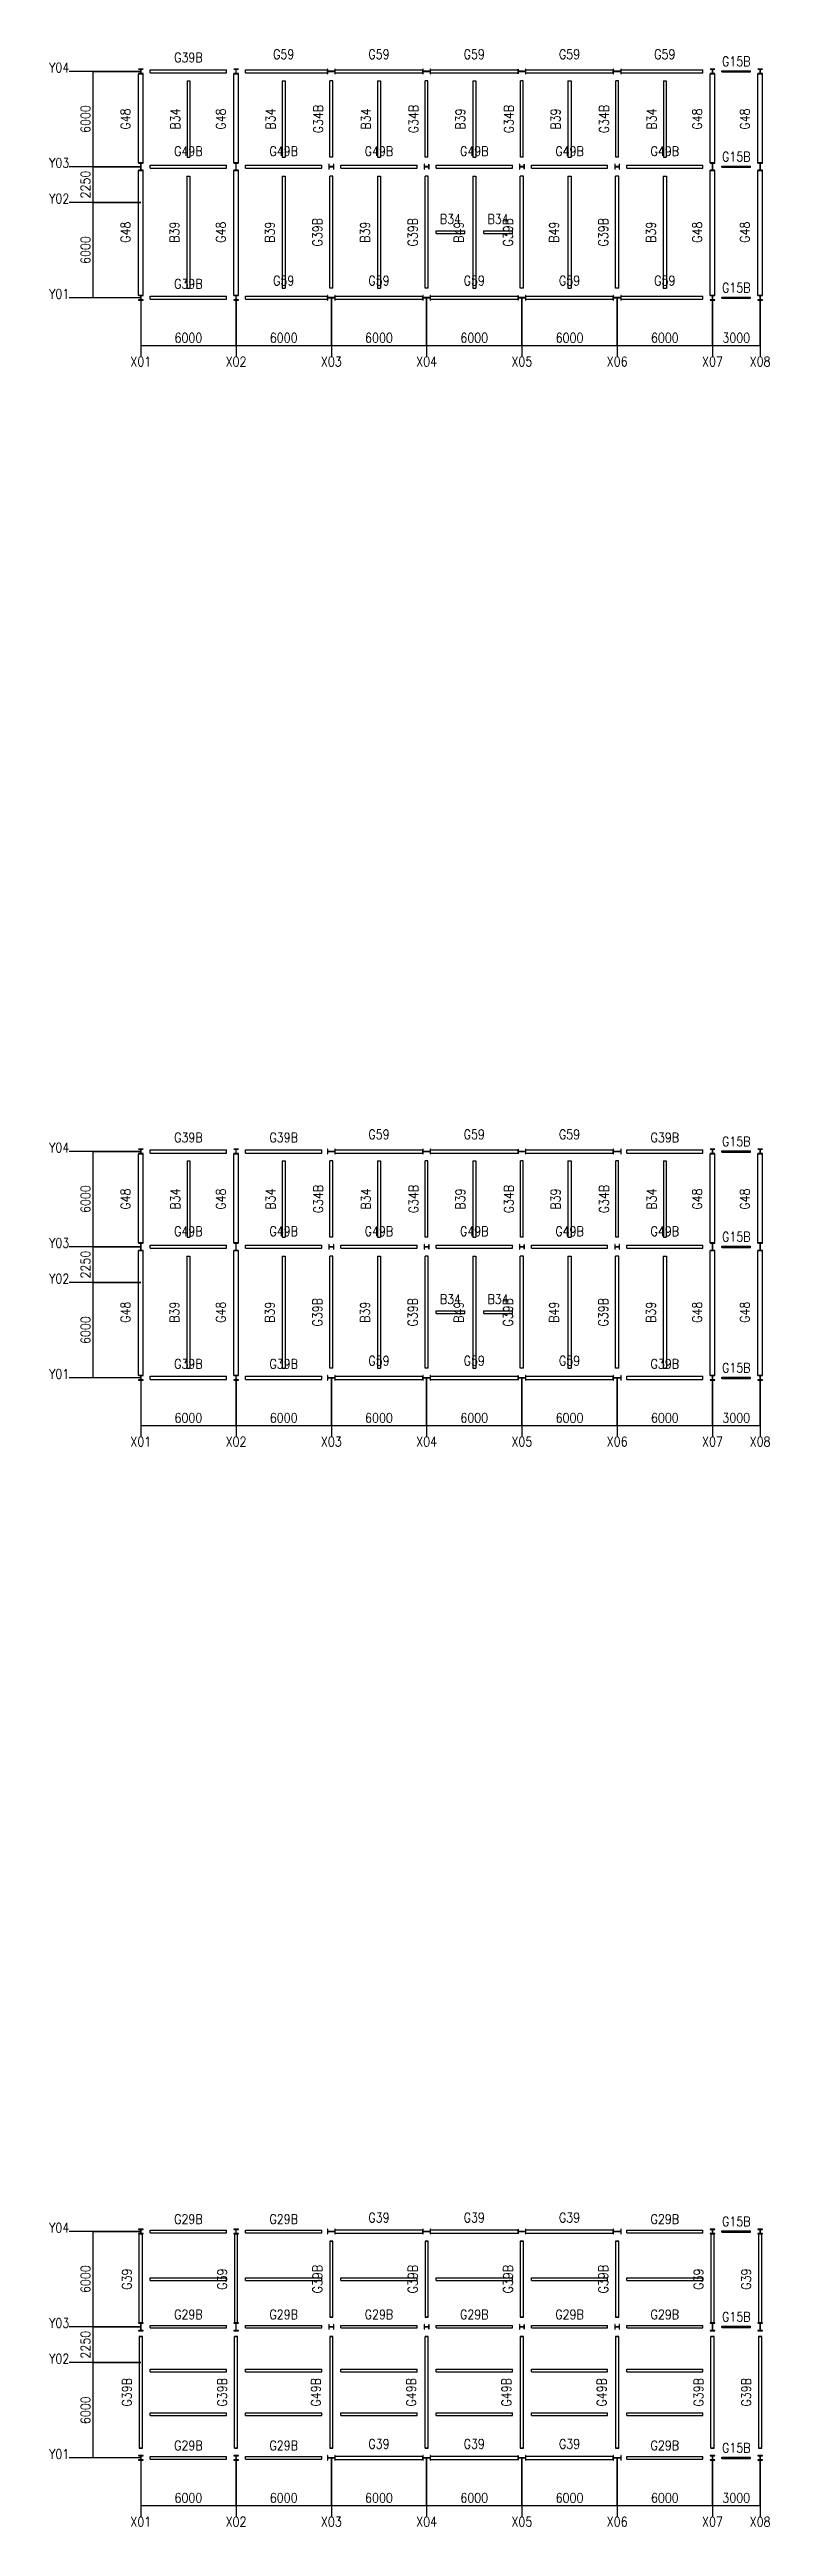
# Model space of a CAD drawing. Extents: x -230746 to 324000, y -671400 to 84185.
# Drawn here: x -230746 to -185410, y -230151 to -74205 of the extents above; entities that cross this region are included whole.
import ezdxf
from ezdxf.enums import TextEntityAlignment as Align

# ---------------------------------------------------------------- set-up
doc = ezdxf.new("R2010")
doc.units = 0
doc.header["$MEASUREMENT"] = 0
for name, color, linetype in [('_1-7_GRID', 7, 'CONTINUOUS'), ('_1-8_DIM', 7, 'CONTINUOUS'), ('_4-6_CS-M', 7, 'CONTINUOUS'), ('_5-6_GS-M', 7, 'CONTINUOUS'), ('_5-A_G-TX', 7, 'CONTINUOUS'), ('_7-6_BS-M', 7, 'CONTINUOUS'), ('_7-A_B-TX', 7, 'CONTINUOUS')]:
    doc.layers.add(name, color=color, linetype=linetype)
doc.styles.add('DRACAD', font='txt', dxfattribs={"width": 0.85, "bigfont": 'extfont2'})

msp = doc.modelspace()

# ---------------------------------------------------------------- texts
at = {"layer": '_1-7_GRID', "style": 'DRACAD', "width": 0.85}
for s, p in [('6000', (-228000, -78580.56301)), ('2250', (-228000, -82705.56301)), ('6000', (-228000, -86830.56301)), ('6000', (-228000.00001, -146580.56301)), ('2250', (-228000.00001, -150705.56301)), ('6000', (-228000.00001, -154830.56301)), ('6000', (-227999.99991, -214580.56301)), ('2250', (-227999.99991, -218705.56301)), ('6000', (-227999.99991, -222830.56301))]:
    msp.add_text(s, height=600, rotation=90, dxfattribs=at).set_placement(p, align=Align.BOTTOM_CENTER)
for s, p in [('6000', (-222000, -92830.56301)), ('6000', (-216000, -92830.56301)), ('6000', (-210000, -92830.56301)), ('6000', (-204000, -92830.56301)), ('6000', (-198000, -92830.56301)), ('6000', (-192000, -92830.56301)), ('3000', (-187500, -92830.56301)), ('6000', (-222000.00001, -160830.56301)), ('6000', (-216000.00001, -160830.56301)), ('6000', (-210000.00001, -160830.56301)), ('6000', (-204000.00001, -160830.56301)), ('6000', (-198000.00001, -160830.56301)), ('6000', (-192000.00001, -160830.56301)), ('3000', (-187500.00001, -160830.56301)), ('6000', (-221999.99991, -228830.56301)), ('6000', (-215999.99991, -228830.56301)), ('6000', (-209999.99991, -228830.56301)), ('6000', (-203999.99991, -228830.56301)), ('6000', (-197999.99991, -228830.56301)), ('6000', (-191999.99991, -228830.56301)), ('3000', (-187499.99991, -228830.56301))]:
    msp.add_text(s, height=600, dxfattribs=at).set_placement(p, align=Align.BOTTOM_CENTER)
at = {"layer": '_1-8_DIM', "style": 'DRACAD', "width": 0.85}
for s, p in [('Y04', (-229500, -75820.56301)), ('Y03', (-229500, -81820.56301)), ('Y02', (-229500, -84070.56301)), ('Y01', (-229500, -90070.56301)), ('Y04', (-229500.00001, -143820.56301)), ('Y03', (-229500.00001, -149820.56301)), ('Y02', (-229500.00001, -152070.56301)), ('Y01', (-229500.00001, -158070.56301)), ('Y04', (-229499.99991, -211820.56301)), ('Y03', (-229499.99991, -217820.56301)), ('Y02', (-229499.99991, -220070.56301)), ('Y01', (-229499.99991, -226070.56301))]:
    msp.add_text(s, height=600, dxfattribs=at).set_placement(p, align=Align.BOTTOM_RIGHT)
for s, p in [('X01', (-225000, -94330.56301)), ('X02', (-219000, -94330.56301)), ('X03', (-213000, -94330.56301)), ('X04', (-207000, -94330.56301)), ('X05', (-201000, -94330.56301)), ('X06', (-195000, -94330.56301)), ('X07', (-189000, -94330.56301)), ('X08', (-186000, -94330.56301)), ('X01', (-225000.00001, -162330.56301)), ('X02', (-219000.00001, -162330.56301)), ('X03', (-213000.00001, -162330.56301)), ('X04', (-207000.00001, -162330.56301)), ('X05', (-201000.00001, -162330.56301)), ('X06', (-195000.00001, -162330.56301)), ('X07', (-189000.00001, -162330.56301)), ('X08', (-186000.00001, -162330.56301)), ('X01', (-224999.99991, -230330.56301)), ('X02', (-218999.99991, -230330.56301)), ('X03', (-212999.99991, -230330.56301)), ('X04', (-206999.99991, -230330.56301)), ('X05', (-200999.99991, -230330.56301)), ('X06', (-194999.99991, -230330.56301)), ('X07', (-188999.99991, -230330.56301)), ('X08', (-185999.99991, -230330.56301))]:
    msp.add_text(s, height=600, dxfattribs=at).set_placement(p, align=Align.BOTTOM_CENTER)
at = {"layer": '_5-A_G-TX', "style": 'DRACAD', "width": 0.85}
for s, p in [('G39B', (-222000, -75184.56301)), ('G59', (-216000, -74984.56301)), ('G59', (-210000, -74984.56301)), ('G59', (-204000, -74984.56301)), ('G59', (-198000, -74984.56301)), ('G59', (-192000, -74984.56301)), ('G15B', (-187500, -75430.56301)), ('G49B', (-222000, -81084.56301)), ('G49B', (-216000, -81084.56301)), ('G49B', (-210000, -81084.56301)), ('G49B', (-204000, -81084.56301)), ('G49B', (-198000, -81084.56301)), ('G49B', (-192000, -81084.56301)), ('G15B', (-187500, -81430.56301)), ('G39B', (-222000, -89434.56301)), ('G59', (-216000, -89234.56301)), ('G59', (-210000, -89234.56301)), ('G59', (-204000, -89234.56301)), ('G59', (-198000, -89234.56301)), ('G59', (-192000, -89234.56301)), ('G15B', (-187500, -89680.56301)), ('G39B', (-222000.00001, -143184.56301)), ('G39B', (-216000.00001, -143184.56301)), ('G59', (-210000.00001, -142984.56301)), ('G59', (-204000.00001, -142984.56301)), ('G59', (-198000.00001, -142984.56301)), ('G39B', (-192000.00001, -143184.56301)), ('G15B', (-187500.00001, -143430.56301)), ('G49B', (-222000.00001, -149084.56301)), ('G49B', (-216000.00001, -149084.56301)), ('G49B', (-210000.00001, -149084.56301)), ('G49B', (-204000.00001, -149084.56301)), ('G49B', (-198000.00001, -149084.56301)), ('G49B', (-192000.00001, -149084.56301)), ('G15B', (-187500.00001, -149430.56301)), ('G39B', (-222000.00001, -157434.56301)), ('G39B', (-216000.00001, -157434.56301)), ('G59', (-210000.00001, -157234.56301)), ('G59', (-204000.00001, -157234.56301)), ('G59', (-198000.00001, -157234.56301)), ('G39B', (-192000.00001, -157434.56301)), ('G15B', (-187500.00001, -157680.56301)), ('G29B', (-221999.99991, -211282.56301)), ('G29B', (-215999.99991, -211282.56301)), ('G39', (-209999.99991, -211184.56301)), ('G39', (-203999.99991, -211184.56301)), ('G39', (-197999.99991, -211184.56301)), ('G29B', (-191999.99991, -211282.56301)), ('G15B', (-187499.99991, -211430.56301)), ('G29B', (-221999.99991, -217282.56301)), ('G29B', (-215999.99991, -217282.56301)), ('G29B', (-209999.99991, -217282.56301)), ('G29B', (-203999.99991, -217282.56301)), ('G29B', (-197999.99991, -217282.56301)), ('G29B', (-191999.99991, -217282.56301)), ('G15B', (-187499.99991, -217430.56301)), ('G29B', (-221999.99991, -225532.56301)), ('G29B', (-215999.99991, -225532.56301)), ('G39', (-209999.99991, -225434.56301)), ('G39', (-203999.99991, -225434.56301)), ('G39', (-197999.99991, -225434.56301)), ('G29B', (-191999.99991, -225532.56301)), ('G15B', (-187499.99991, -225680.56301))]:
    msp.add_text(s, height=600, dxfattribs=at).set_placement(p, align=Align.BOTTOM_CENTER)
for s, p in [('G34B', (-213346, -78580.56301)), ('G34B', (-207346, -78580.56301)), ('G34B', (-201346, -78580.56301)), ('G34B', (-195346, -78580.56301)), ('G48', (-225482, -78580.56301)), ('G48', (-219482, -78580.56301)), ('G48', (-189482, -78580.56301)), ('G48', (-186482, -78580.56301)), ('G48', (-225482, -85705.56301)), ('G48', (-219482, -85705.56301)), ('G39B', (-213396, -85705.56301)), ('G39B', (-207396, -85705.56301)), ('G39B', (-201396, -85705.56301)), ('G39B', (-195396, -85705.56301)), ('G48', (-189482, -85705.56301)), ('G48', (-186482, -85705.56301)), ('G48', (-225482.00001, -146580.56301)), ('G48', (-219482.00001, -146580.56301)), ('G34B', (-213346.00001, -146580.56301)), ('G34B', (-207346.00001, -146580.56301)), ('G34B', (-201346.00001, -146580.56301)), ('G34B', (-195346.00001, -146580.56301)), ('G48', (-189482.00001, -146580.56301)), ('G48', (-186482.00001, -146580.56301)), ('G48', (-225482.00001, -153705.56301)), ('G48', (-219482.00001, -153705.56301)), ('G39B', (-213396.00001, -153705.56301)), ('G39B', (-207396.00001, -153705.56301)), ('G39B', (-201396.00001, -153705.56301)), ('G39B', (-195396.00001, -153705.56301)), ('G48', (-189482.00001, -153705.56301)), ('G48', (-186482.00001, -153705.56301)), ('G39', (-225395.99991, -214580.56301)), ('G39', (-219395.99991, -214580.56301)), ('G39B', (-213395.99991, -214580.56301)), ('G39B', (-207395.99991, -214580.56301)), ('G39B', (-201395.99991, -214580.56301)), ('G39B', (-195395.99991, -214580.56301)), ('G39', (-189395.99991, -214580.56301)), ('G39', (-186395.99991, -214580.56301)), ('G39B', (-225395.99991, -221705.56301)), ('G39B', (-219395.99991, -221705.56301)), ('G49B', (-213495.99991, -221705.56301)), ('G49B', (-207495.99991, -221705.56301)), ('G49B', (-201495.99991, -221705.56301)), ('G49B', (-195495.99991, -221705.56301)), ('G39B', (-189395.99991, -221705.56301)), ('G39B', (-186395.99991, -221705.56301))]:
    msp.add_text(s, height=600, rotation=90, dxfattribs=at).set_placement(p, align=Align.BOTTOM_CENTER)
at = {"layer": '_7-A_B-TX', "style": 'DRACAD', "width": 0.85}
for s, p in [('B34', (-222346, -78580.56301)), ('B34', (-216346, -78580.56301)), ('B34', (-210346, -78580.56301)), ('B34', (-192346, -78580.56301)), ('B39', (-204396, -78580.56301)), ('B39', (-198396, -78580.56301)), ('B39', (-222396, -85705.56301)), ('B39', (-216396, -85705.56301)), ('B39', (-210396, -85705.56301)), ('B49', (-204496, -85705.56301)), ('B49', (-198496, -85705.56301)), ('B39', (-192396, -85705.56301)), ('B34', (-222346.00001, -146580.56301)), ('B34', (-216346.00001, -146580.56301)), ('B34', (-210346.00001, -146580.56301)), ('B39', (-204396.00001, -146580.56301)), ('B39', (-198396.00001, -146580.56301)), ('B34', (-192346.00001, -146580.56301)), ('B39', (-222396.00001, -153705.56301)), ('B39', (-216396.00001, -153705.56301)), ('B39', (-210396.00001, -153705.56301)), ('B49', (-204496.00001, -153705.56301)), ('B49', (-198496.00001, -153705.56301)), ('B39', (-192396.00001, -153705.56301))]:
    msp.add_text(s, height=600, rotation=90, dxfattribs=at).set_placement(p, align=Align.BOTTOM_CENTER)
for p in [(-205500, -85359.56301), (-202500, -85359.56301), (-205500.00001, -153359.56301), (-202500.00001, -153359.56301)]:
    msp.add_text('B34', height=600, dxfattribs=at).set_placement(p, align=Align.BOTTOM_CENTER)

# ---------------------------------------------------------------- linework, layer by layer
at = {"layer": '_1-7_GRID'}
for p, q in [((-228000, -89830.56301), (-228000, -75580.56301)), ((-228000, -75580.56301), (-225000, -75580.56301)), ((-228000, -81580.56301), (-225000, -81580.56301)), ((-228000, -83830.56301), (-225000, -83830.56301)), ((-225000, -89830.56301), (-228000, -89830.56301)), ((-225000, -89830.56301), (-225000, -92830.56301)), ((-219000, -92830.56301), (-219000, -89830.56301)), ((-213000, -92830.56301), (-213000, -89830.56301)), ((-207000, -92830.56301), (-207000, -89830.56301)), ((-201000, -92830.56301), (-201000, -89830.56301)), ((-195000, -92830.56301), (-195000, -89830.56301)), ((-189000, -92830.56301), (-189000, -89830.56301)), ((-186000, -92830.56301), (-186000, -89830.56301)), ((-225000, -92830.56301), (-186000, -92830.56301)), ((-228000.00001, -157830.56301), (-228000.00001, -143580.56301)), ((-228000.00001, -143580.56301), (-225000.00001, -143580.56301)), ((-228000.00001, -149580.56301), (-225000.00001, -149580.56301)), ((-228000.00001, -151830.56301), (-225000.00001, -151830.56301)), ((-225000.00001, -157830.56301), (-228000.00001, -157830.56301)), ((-225000.00001, -157830.56301), (-225000.00001, -160830.56301)), ((-219000.00001, -160830.56301), (-219000.00001, -157830.56301)), ((-213000.00001, -160830.56301), (-213000.00001, -157830.56301)), ((-207000.00001, -160830.56301), (-207000.00001, -157830.56301)), ((-201000.00001, -160830.56301), (-201000.00001, -157830.56301)), ((-195000.00001, -160830.56301), (-195000.00001, -157830.56301)), ((-189000.00001, -160830.56301), (-189000.00001, -157830.56301)), ((-186000.00001, -160830.56301), (-186000.00001, -157830.56301)), ((-225000.00001, -160830.56301), (-186000.00001, -160830.56301)), ((-227999.99991, -225830.56301), (-227999.99991, -211580.56301)), ((-227999.99991, -211580.56301), (-224999.99991, -211580.56301)), ((-227999.99991, -217580.56301), (-224999.99991, -217580.56301)), ((-227999.99991, -219830.56301), (-224999.99991, -219830.56301)), ((-224999.99991, -225830.56301), (-227999.99991, -225830.56301)), ((-224999.99991, -225830.56301), (-224999.99991, -228830.56301)), ((-218999.99991, -228830.56301), (-218999.99991, -225830.56301)), ((-212999.99991, -228830.56301), (-212999.99991, -225830.56301)), ((-206999.99991, -228830.56301), (-206999.99991, -225830.56301)), ((-200999.99991, -228830.56301), (-200999.99991, -225830.56301)), ((-194999.99991, -228830.56301), (-194999.99991, -225830.56301)), ((-188999.99991, -228830.56301), (-188999.99991, -225830.56301)), ((-185999.99991, -228830.56301), (-185999.99991, -225830.56301)), ((-224999.99991, -228830.56301), (-185999.99991, -228830.56301))]:
    msp.add_line(p, q, dxfattribs=at)
at = {"layer": '_1-8_DIM'}
for p, q in [((-225000, -75580.56301), (-229500, -75580.56301)), ((-225000, -81580.56301), (-229500, -81580.56301)), ((-225000, -83830.56301), (-229500, -83830.56301)), ((-225000, -89830.56301), (-229500, -89830.56301)), ((-225000, -89830.56301), (-225000, -93550.56301)), ((-219000, -89830.56301), (-219000, -93550.56301)), ((-213000, -89830.56301), (-213000, -93550.56301)), ((-207000, -89830.56301), (-207000, -93550.56301)), ((-201000, -89830.56301), (-201000, -93550.56301)), ((-195000, -89830.56301), (-195000, -93550.56301)), ((-189000, -89830.56301), (-189000, -93550.56301)), ((-186000, -89830.56301), (-186000, -93550.56301)), ((-225000.00001, -143580.56301), (-229500.00001, -143580.56301)), ((-225000.00001, -149580.56301), (-229500.00001, -149580.56301)), ((-225000.00001, -151830.56301), (-229500.00001, -151830.56301)), ((-225000.00001, -157830.56301), (-229500.00001, -157830.56301)), ((-225000.00001, -157830.56301), (-225000.00001, -161550.56301)), ((-219000.00001, -157830.56301), (-219000.00001, -161550.56301)), ((-213000.00001, -157830.56301), (-213000.00001, -161550.56301)), ((-207000.00001, -157830.56301), (-207000.00001, -161550.56301)), ((-201000.00001, -157830.56301), (-201000.00001, -161550.56301)), ((-195000.00001, -157830.56301), (-195000.00001, -161550.56301)), ((-189000.00001, -157830.56301), (-189000.00001, -161550.56301)), ((-186000.00001, -157830.56301), (-186000.00001, -161550.56301)), ((-224999.99991, -211580.56301), (-229499.99991, -211580.56301)), ((-224999.99991, -217580.56301), (-229499.99991, -217580.56301)), ((-224999.99991, -219830.56301), (-229499.99991, -219830.56301)), ((-224999.99991, -225830.56301), (-229499.99991, -225830.56301)), ((-224999.99991, -225830.56301), (-224999.99991, -229550.56301)), ((-218999.99991, -225830.56301), (-218999.99991, -229550.56301)), ((-212999.99991, -225830.56301), (-212999.99991, -229550.56301)), ((-206999.99991, -225830.56301), (-206999.99991, -229550.56301)), ((-200999.99991, -225830.56301), (-200999.99991, -229550.56301)), ((-194999.99991, -225830.56301), (-194999.99991, -229550.56301)), ((-188999.99991, -225830.56301), (-188999.99991, -229550.56301)), ((-185999.99991, -225830.56301), (-185999.99991, -229550.56301))]:
    msp.add_line(p, q, dxfattribs=at)
at = {"layer": '_4-6_CS-M'}
for p, q in [((-224850, -75430.56301), (-225150, -75430.56301)), ((-225150, -75430.56301), (-225150, -75445.56301)), ((-225150, -75445.56301), (-225018, -75445.56301)), ((-225018, -75715.56301), (-225150, -75715.56301)), ((-225150, -75715.56301), (-225150, -75730.56301)), ((-225150, -75730.56301), (-224850, -75730.56301)), ((-225018, -75445.56301), (-225011.5, -75447.30468)), ((-225011.5, -75713.82134), (-225018, -75715.56301)), ((-225011.5, -75447.30468), (-225006.74167, -75452.06301)), ((-225006.74167, -75709.06301), (-225011.5, -75713.82134)), ((-225006.74167, -75452.06301), (-225005, -75458.56301)), ((-225005, -75702.56301), (-225006.74167, -75709.06301)), ((-225005, -75458.56301), (-225005, -75702.56301)), ((-224995, -75458.56301), (-224993.25833, -75452.06301)), ((-224995, -75702.56301), (-224995, -75458.56301)), ((-224993.25833, -75709.06301), (-224995, -75702.56301)), ((-224993.25833, -75452.06301), (-224988.5, -75447.30468)), ((-224988.5, -75713.82134), (-224993.25833, -75709.06301)), ((-224988.5, -75447.30468), (-224982, -75445.56301)), ((-224982, -75715.56301), (-224988.5, -75713.82134)), ((-224982, -75445.56301), (-224850, -75445.56301)), ((-224850, -75715.56301), (-224982, -75715.56301)), ((-224850, -75445.56301), (-224850, -75430.56301)), ((-224850, -75730.56301), (-224850, -75715.56301)), ((-218850, -75430.56301), (-219150, -75430.56301)), ((-219150, -75430.56301), (-219150, -75445.56301)), ((-219150, -75445.56301), (-219018, -75445.56301)), ((-219018, -75715.56301), (-219150, -75715.56301)), ((-219150, -75715.56301), (-219150, -75730.56301)), ((-219150, -75730.56301), (-218850, -75730.56301)), ((-219018, -75445.56301), (-219011.5, -75447.30468)), ((-219011.5, -75713.82134), (-219018, -75715.56301)), ((-219011.5, -75447.30468), (-219006.74167, -75452.06301)), ((-219006.74167, -75709.06301), (-219011.5, -75713.82134)), ((-219006.74167, -75452.06301), (-219005, -75458.56301)), ((-219005, -75702.56301), (-219006.74167, -75709.06301)), ((-219005, -75458.56301), (-219005, -75702.56301)), ((-218995, -75458.56301), (-218993.25833, -75452.06301)), ((-218995, -75702.56301), (-218995, -75458.56301)), ((-218993.25833, -75709.06301), (-218995, -75702.56301)), ((-218993.25833, -75452.06301), (-218988.5, -75447.30468)), ((-218988.5, -75713.82134), (-218993.25833, -75709.06301)), ((-218988.5, -75447.30468), (-218982, -75445.56301)), ((-218982, -75715.56301), (-218988.5, -75713.82134)), ((-218982, -75445.56301), (-218850, -75445.56301)), ((-218850, -75715.56301), (-218982, -75715.56301)), ((-218850, -75445.56301), (-218850, -75430.56301)), ((-218850, -75730.56301), (-218850, -75715.56301)), ((-213226, -75430.56301), (-213244, -75430.56301)), ((-213244, -75430.56301), (-213244, -75730.56301)), ((-213244, -75730.56301), (-213226, -75730.56301)), ((-213226, -75562.06301), (-213226, -75430.56301)), ((-213224.25833, -75568.56301), (-213226, -75562.06301)), ((-213226, -75599.06301), (-213224.25833, -75592.56301)), ((-213226, -75730.56301), (-213226, -75599.06301)), ((-213219.5, -75573.32134), (-213224.25833, -75568.56301)), ((-213224.25833, -75592.56301), (-213219.5, -75587.80468)), ((-213213, -75575.06301), (-213219.5, -75573.32134)), ((-213219.5, -75587.80468), (-213213, -75586.06301)), ((-212787, -75575.06301), (-213213, -75575.06301)), ((-213213, -75586.06301), (-212787, -75586.06301)), ((-212780.5, -75573.32134), (-212787, -75575.06301)), ((-212787, -75586.06301), (-212780.5, -75587.80468)), ((-212775.74167, -75568.56301), (-212780.5, -75573.32134)), ((-212780.5, -75587.80468), (-212775.74167, -75592.56301)), ((-212774, -75562.06301), (-212775.74167, -75568.56301)), ((-212775.74167, -75592.56301), (-212774, -75599.06301)), ((-212756, -75430.56301), (-212774, -75430.56301)), ((-212774, -75430.56301), (-212774, -75562.06301)), ((-212774, -75599.06301), (-212774, -75730.56301)), ((-212774, -75730.56301), (-212756, -75730.56301)), ((-212756, -75730.56301), (-212756, -75430.56301)), ((-207226, -75430.56301), (-207244, -75430.56301)), ((-207244, -75430.56301), (-207244, -75730.56301)), ((-207244, -75730.56301), (-207226, -75730.56301)), ((-207226, -75562.06301), (-207226, -75430.56301)), ((-207224.25833, -75568.56301), (-207226, -75562.06301)), ((-207226, -75599.06301), (-207224.25833, -75592.56301)), ((-207226, -75730.56301), (-207226, -75599.06301)), ((-207219.5, -75573.32134), (-207224.25833, -75568.56301)), ((-207224.25833, -75592.56301), (-207219.5, -75587.80468)), ((-207213, -75575.06301), (-207219.5, -75573.32134)), ((-207219.5, -75587.80468), (-207213, -75586.06301)), ((-206787, -75575.06301), (-207213, -75575.06301)), ((-207213, -75586.06301), (-206787, -75586.06301)), ((-206780.5, -75573.32134), (-206787, -75575.06301)), ((-206787, -75586.06301), (-206780.5, -75587.80468)), ((-206775.74167, -75568.56301), (-206780.5, -75573.32134)), ((-206780.5, -75587.80468), (-206775.74167, -75592.56301)), ((-206774, -75562.06301), (-206775.74167, -75568.56301)), ((-206775.74167, -75592.56301), (-206774, -75599.06301)), ((-206756, -75430.56301), (-206774, -75430.56301)), ((-206774, -75430.56301), (-206774, -75562.06301)), ((-206774, -75599.06301), (-206774, -75730.56301)), ((-206774, -75730.56301), (-206756, -75730.56301)), ((-206756, -75730.56301), (-206756, -75430.56301)), ((-201226, -75430.56301), (-201244, -75430.56301)), ((-201244, -75430.56301), (-201244, -75730.56301)), ((-201244, -75730.56301), (-201226, -75730.56301)), ((-201226, -75562.06301), (-201226, -75430.56301)), ((-201224.25833, -75568.56301), (-201226, -75562.06301)), ((-201226, -75599.06301), (-201224.25833, -75592.56301)), ((-201226, -75730.56301), (-201226, -75599.06301)), ((-201219.5, -75573.32134), (-201224.25833, -75568.56301)), ((-201224.25833, -75592.56301), (-201219.5, -75587.80468)), ((-201213, -75575.06301), (-201219.5, -75573.32134)), ((-201219.5, -75587.80468), (-201213, -75586.06301)), ((-200787, -75575.06301), (-201213, -75575.06301)), ((-201213, -75586.06301), (-200787, -75586.06301)), ((-200780.5, -75573.32134), (-200787, -75575.06301)), ((-200787, -75586.06301), (-200780.5, -75587.80468)), ((-200775.74167, -75568.56301), (-200780.5, -75573.32134)), ((-200780.5, -75587.80468), (-200775.74167, -75592.56301)), ((-200774, -75562.06301), (-200775.74167, -75568.56301)), ((-200775.74167, -75592.56301), (-200774, -75599.06301)), ((-200756, -75430.56301), (-200774, -75430.56301)), ((-200774, -75430.56301), (-200774, -75562.06301)), ((-200774, -75599.06301), (-200774, -75730.56301)), ((-200774, -75730.56301), (-200756, -75730.56301)), ((-200756, -75730.56301), (-200756, -75430.56301)), ((-195226, -75430.56301), (-195244, -75430.56301)), ((-195244, -75430.56301), (-195244, -75730.56301)), ((-195244, -75730.56301), (-195226, -75730.56301)), ((-195226, -75562.06301), (-195226, -75430.56301)), ((-195224.25833, -75568.56301), (-195226, -75562.06301)), ((-195226, -75599.06301), (-195224.25833, -75592.56301)), ((-195226, -75730.56301), (-195226, -75599.06301)), ((-195219.5, -75573.32134), (-195224.25833, -75568.56301)), ((-195224.25833, -75592.56301), (-195219.5, -75587.80468)), ((-195213, -75575.06301), (-195219.5, -75573.32134)), ((-195219.5, -75587.80468), (-195213, -75586.06301)), ((-194787, -75575.06301), (-195213, -75575.06301)), ((-195213, -75586.06301), (-194787, -75586.06301)), ((-194780.5, -75573.32134), (-194787, -75575.06301)), ((-194787, -75586.06301), (-194780.5, -75587.80468)), ((-194775.74167, -75568.56301), (-194780.5, -75573.32134)), ((-194780.5, -75587.80468), (-194775.74167, -75592.56301)), ((-194774, -75562.06301), (-194775.74167, -75568.56301)), ((-194775.74167, -75592.56301), (-194774, -75599.06301)), ((-194756, -75430.56301), (-194774, -75430.56301)), ((-194774, -75430.56301), (-194774, -75562.06301)), ((-194774, -75599.06301), (-194774, -75730.56301)), ((-194774, -75730.56301), (-194756, -75730.56301)), ((-194756, -75730.56301), (-194756, -75430.56301)), ((-188850, -75430.56301), (-189150, -75430.56301)), ((-189150, -75430.56301), (-189150, -75445.56301)), ((-189150, -75445.56301), (-189018, -75445.56301)), ((-189018, -75715.56301), (-189150, -75715.56301)), ((-189150, -75715.56301), (-189150, -75730.56301)), ((-189150, -75730.56301), (-188850, -75730.56301)), ((-189018, -75445.56301), (-189011.5, -75447.30468)), ((-189011.5, -75713.82134), (-189018, -75715.56301)), ((-189011.5, -75447.30468), (-189006.74167, -75452.06301)), ((-189006.74167, -75709.06301), (-189011.5, -75713.82134)), ((-189006.74167, -75452.06301), (-189005, -75458.56301)), ((-189005, -75702.56301), (-189006.74167, -75709.06301)), ((-189005, -75458.56301), (-189005, -75702.56301)), ((-188995, -75458.56301), (-188993.25833, -75452.06301)), ((-188995, -75702.56301), (-188995, -75458.56301)), ((-188993.25833, -75709.06301), (-188995, -75702.56301)), ((-188993.25833, -75452.06301), (-188988.5, -75447.30468)), ((-188988.5, -75713.82134), (-188993.25833, -75709.06301)), ((-188988.5, -75447.30468), (-188982, -75445.56301)), ((-188982, -75715.56301), (-188988.5, -75713.82134)), ((-188982, -75445.56301), (-188850, -75445.56301)), ((-188850, -75715.56301), (-188982, -75715.56301)), ((-188850, -75445.56301), (-188850, -75430.56301)), ((-188850, -75730.56301), (-188850, -75715.56301)), ((-185850, -75430.56301), (-186150, -75430.56301)), ((-186150, -75430.56301), (-186150, -75445.56301)), ((-186150, -75445.56301), (-186018, -75445.56301)), ((-186018, -75715.56301), (-186150, -75715.56301)), ((-186150, -75715.56301), (-186150, -75730.56301)), ((-186150, -75730.56301), (-185850, -75730.56301)), ((-186018, -75445.56301), (-186011.5, -75447.30468)), ((-186011.5, -75713.82134), (-186018, -75715.56301)), ((-186011.5, -75447.30468), (-186006.74167, -75452.06301)), ((-186006.74167, -75709.06301), (-186011.5, -75713.82134)), ((-186006.74167, -75452.06301), (-186005, -75458.56301)), ((-186005, -75702.56301), (-186006.74167, -75709.06301)), ((-186005, -75458.56301), (-186005, -75702.56301)), ((-185995, -75458.56301), (-185993.25833, -75452.06301)), ((-185995, -75702.56301), (-185995, -75458.56301)), ((-185993.25833, -75709.06301), (-185995, -75702.56301)), ((-185993.25833, -75452.06301), (-185988.5, -75447.30468)), ((-185988.5, -75713.82134), (-185993.25833, -75709.06301)), ((-185988.5, -75447.30468), (-185982, -75445.56301)), ((-185982, -75715.56301), (-185988.5, -75713.82134)), ((-185982, -75445.56301), (-185850, -75445.56301)), ((-185850, -75715.56301), (-185982, -75715.56301)), ((-185850, -75445.56301), (-185850, -75430.56301)), ((-185850, -75730.56301), (-185850, -75715.56301)), ((-224850, -81336.56301), (-225150, -81336.56301)), ((-225150, -81336.56301), (-225150, -81354.56301)), ((-225150, -81354.56301), (-225018.5, -81354.56301)), ((-225018.5, -81806.56301), (-225150, -81806.56301)), ((-225150, -81806.56301), (-225150, -81824.56301)), ((-225150, -81824.56301), (-224850, -81824.56301)), ((-225018.5, -81354.56301), (-225012, -81356.30468)), ((-225012, -81804.82134), (-225018.5, -81806.56301)), ((-225012, -81356.30468), (-225007.24167, -81361.06301)), ((-225007.24167, -81800.06301), (-225012, -81804.82134)), ((-225007.24167, -81361.06301), (-225005.5, -81367.56301)), ((-225005.5, -81793.56301), (-225007.24167, -81800.06301)), ((-225005.5, -81367.56301), (-225005.5, -81793.56301)), ((-224994.5, -81367.56301), (-224992.75833, -81361.06301)), ((-224994.5, -81793.56301), (-224994.5, -81367.56301)), ((-224992.75833, -81800.06301), (-224994.5, -81793.56301)), ((-224992.75833, -81361.06301), (-224988, -81356.30468)), ((-224988, -81804.82134), (-224992.75833, -81800.06301)), ((-224988, -81356.30468), (-224981.5, -81354.56301)), ((-224981.5, -81806.56301), (-224988, -81804.82134)), ((-224981.5, -81354.56301), (-224850, -81354.56301)), ((-224850, -81806.56301), (-224981.5, -81806.56301)), ((-224850, -81354.56301), (-224850, -81336.56301)), ((-224850, -81824.56301), (-224850, -81806.56301)), ((-218850, -81336.56301), (-219150, -81336.56301)), ((-219150, -81336.56301), (-219150, -81354.56301)), ((-219150, -81354.56301), (-219018.5, -81354.56301)), ((-219018.5, -81806.56301), (-219150, -81806.56301)), ((-219150, -81806.56301), (-219150, -81824.56301)), ((-219150, -81824.56301), (-218850, -81824.56301)), ((-219018.5, -81354.56301), (-219012, -81356.30468)), ((-219012, -81804.82134), (-219018.5, -81806.56301)), ((-219012, -81356.30468), (-219007.24167, -81361.06301)), ((-219007.24167, -81800.06301), (-219012, -81804.82134)), ((-219007.24167, -81361.06301), (-219005.5, -81367.56301)), ((-219005.5, -81793.56301), (-219007.24167, -81800.06301)), ((-219005.5, -81367.56301), (-219005.5, -81793.56301)), ((-218994.5, -81367.56301), (-218992.75833, -81361.06301)), ((-218994.5, -81793.56301), (-218994.5, -81367.56301)), ((-218992.75833, -81800.06301), (-218994.5, -81793.56301)), ((-218992.75833, -81361.06301), (-218988, -81356.30468)), ((-218988, -81804.82134), (-218992.75833, -81800.06301)), ((-218988, -81356.30468), (-218981.5, -81354.56301)), ((-218981.5, -81806.56301), (-218988, -81804.82134)), ((-218981.5, -81354.56301), (-218850, -81354.56301)), ((-218850, -81806.56301), (-218981.5, -81806.56301)), ((-218850, -81354.56301), (-218850, -81336.56301)), ((-218850, -81824.56301), (-218850, -81806.56301)), ((-213135, -81430.56301), (-213150, -81430.56301)), ((-213150, -81430.56301), (-213150, -81730.56301)), ((-213150, -81730.56301), (-213135, -81730.56301)), ((-213135, -81562.56301), (-213135, -81430.56301)), ((-213133.25833, -81569.06301), (-213135, -81562.56301)), ((-213135, -81598.56301), (-213133.25833, -81592.06301)), ((-213135, -81730.56301), (-213135, -81598.56301)), ((-213128.5, -81573.82134), (-213133.25833, -81569.06301)), ((-213133.25833, -81592.06301), (-213128.5, -81587.30468)), ((-213122, -81575.56301), (-213128.5, -81573.82134)), ((-213128.5, -81587.30468), (-213122, -81585.56301)), ((-212878, -81575.56301), (-213122, -81575.56301)), ((-213122, -81585.56301), (-212878, -81585.56301)), ((-212871.5, -81573.82134), (-212878, -81575.56301)), ((-212878, -81585.56301), (-212871.5, -81587.30468)), ((-212866.74167, -81569.06301), (-212871.5, -81573.82134)), ((-212871.5, -81587.30468), (-212866.74167, -81592.06301)), ((-212865, -81562.56301), (-212866.74167, -81569.06301)), ((-212866.74167, -81592.06301), (-212865, -81598.56301)), ((-212850, -81430.56301), (-212865, -81430.56301)), ((-212865, -81430.56301), (-212865, -81562.56301)), ((-212865, -81598.56301), (-212865, -81730.56301)), ((-212865, -81730.56301), (-212850, -81730.56301)), ((-212850, -81730.56301), (-212850, -81430.56301)), ((-207135, -81430.56301), (-207150, -81430.56301)), ((-207150, -81430.56301), (-207150, -81730.56301)), ((-207150, -81730.56301), (-207135, -81730.56301)), ((-207135, -81562.56301), (-207135, -81430.56301)), ((-207133.25833, -81569.06301), (-207135, -81562.56301)), ((-207135, -81598.56301), (-207133.25833, -81592.06301)), ((-207135, -81730.56301), (-207135, -81598.56301)), ((-207128.5, -81573.82134), (-207133.25833, -81569.06301)), ((-207133.25833, -81592.06301), (-207128.5, -81587.30468)), ((-207122, -81575.56301), (-207128.5, -81573.82134)), ((-207128.5, -81587.30468), (-207122, -81585.56301)), ((-206878, -81575.56301), (-207122, -81575.56301)), ((-207122, -81585.56301), (-206878, -81585.56301)), ((-206871.5, -81573.82134), (-206878, -81575.56301)), ((-206878, -81585.56301), (-206871.5, -81587.30468)), ((-206866.74167, -81569.06301), (-206871.5, -81573.82134)), ((-206871.5, -81587.30468), (-206866.74167, -81592.06301)), ((-206865, -81562.56301), (-206866.74167, -81569.06301)), ((-206866.74167, -81592.06301), (-206865, -81598.56301)), ((-206850, -81430.56301), (-206865, -81430.56301)), ((-206865, -81430.56301), (-206865, -81562.56301)), ((-206865, -81598.56301), (-206865, -81730.56301)), ((-206865, -81730.56301), (-206850, -81730.56301)), ((-206850, -81730.56301), (-206850, -81430.56301)), ((-201135, -81430.56301), (-201150, -81430.56301)), ((-201150, -81430.56301), (-201150, -81730.56301)), ((-201150, -81730.56301), (-201135, -81730.56301)), ((-201135, -81562.56301), (-201135, -81430.56301)), ((-201133.25833, -81569.06301), (-201135, -81562.56301)), ((-201135, -81598.56301), (-201133.25833, -81592.06301)), ((-201135, -81730.56301), (-201135, -81598.56301)), ((-201128.5, -81573.82134), (-201133.25833, -81569.06301)), ((-201133.25833, -81592.06301), (-201128.5, -81587.30468)), ((-201122, -81575.56301), (-201128.5, -81573.82134)), ((-201128.5, -81587.30468), (-201122, -81585.56301)), ((-200878, -81575.56301), (-201122, -81575.56301)), ((-201122, -81585.56301), (-200878, -81585.56301)), ((-200871.5, -81573.82134), (-200878, -81575.56301)), ((-200878, -81585.56301), (-200871.5, -81587.30468)), ((-200866.74167, -81569.06301), (-200871.5, -81573.82134)), ((-200871.5, -81587.30468), (-200866.74167, -81592.06301)), ((-200865, -81562.56301), (-200866.74167, -81569.06301)), ((-200866.74167, -81592.06301), (-200865, -81598.56301)), ((-200850, -81430.56301), (-200865, -81430.56301)), ((-200865, -81430.56301), (-200865, -81562.56301)), ((-200865, -81598.56301), (-200865, -81730.56301)), ((-200865, -81730.56301), (-200850, -81730.56301)), ((-200850, -81730.56301), (-200850, -81430.56301)), ((-195135, -81430.56301), (-195150, -81430.56301)), ((-195150, -81430.56301), (-195150, -81730.56301)), ((-195150, -81730.56301), (-195135, -81730.56301)), ((-195135, -81562.56301), (-195135, -81430.56301)), ((-195133.25833, -81569.06301), (-195135, -81562.56301)), ((-195135, -81598.56301), (-195133.25833, -81592.06301)), ((-195135, -81730.56301), (-195135, -81598.56301)), ((-195128.5, -81573.82134), (-195133.25833, -81569.06301)), ((-195133.25833, -81592.06301), (-195128.5, -81587.30468)), ((-195122, -81575.56301), (-195128.5, -81573.82134)), ((-195128.5, -81587.30468), (-195122, -81585.56301)), ((-194878, -81575.56301), (-195122, -81575.56301)), ((-195122, -81585.56301), (-194878, -81585.56301)), ((-194871.5, -81573.82134), (-194878, -81575.56301)), ((-194878, -81585.56301), (-194871.5, -81587.30468)), ((-194866.74167, -81569.06301), (-194871.5, -81573.82134)), ((-194871.5, -81587.30468), (-194866.74167, -81592.06301)), ((-194865, -81562.56301), (-194866.74167, -81569.06301)), ((-194866.74167, -81592.06301), (-194865, -81598.56301)), ((-194850, -81430.56301), (-194865, -81430.56301)), ((-194865, -81430.56301), (-194865, -81562.56301)), ((-194865, -81598.56301), (-194865, -81730.56301)), ((-194865, -81730.56301), (-194850, -81730.56301)), ((-194850, -81730.56301), (-194850, -81430.56301)), ((-188850, -81336.56301), (-189150, -81336.56301)), ((-189150, -81336.56301), (-189150, -81354.56301)), ((-189150, -81354.56301), (-189018.5, -81354.56301)), ((-189018.5, -81806.56301), (-189150, -81806.56301)), ((-189150, -81806.56301), (-189150, -81824.56301)), ((-189150, -81824.56301), (-188850, -81824.56301)), ((-189018.5, -81354.56301), (-189012, -81356.30468)), ((-189012, -81804.82134), (-189018.5, -81806.56301)), ((-189012, -81356.30468), (-189007.24167, -81361.06301)), ((-189007.24167, -81800.06301), (-189012, -81804.82134)), ((-189007.24167, -81361.06301), (-189005.5, -81367.56301)), ((-189005.5, -81793.56301), (-189007.24167, -81800.06301)), ((-189005.5, -81367.56301), (-189005.5, -81793.56301)), ((-188994.5, -81367.56301), (-188992.75833, -81361.06301)), ((-188994.5, -81793.56301), (-188994.5, -81367.56301)), ((-188992.75833, -81800.06301), (-188994.5, -81793.56301)), ((-188992.75833, -81361.06301), (-188988, -81356.30468)), ((-188988, -81804.82134), (-188992.75833, -81800.06301)), ((-188988, -81356.30468), (-188981.5, -81354.56301)), ((-188981.5, -81806.56301), (-188988, -81804.82134)), ((-188981.5, -81354.56301), (-188850, -81354.56301)), ((-188850, -81806.56301), (-188981.5, -81806.56301)), ((-188850, -81354.56301), (-188850, -81336.56301)), ((-188850, -81824.56301), (-188850, -81806.56301)), ((-185850, -81336.56301), (-186150, -81336.56301)), ((-186150, -81336.56301), (-186150, -81354.56301)), ((-186150, -81354.56301), (-186018.5, -81354.56301)), ((-186018.5, -81806.56301), (-186150, -81806.56301)), ((-186150, -81806.56301), (-186150, -81824.56301)), ((-186150, -81824.56301), (-185850, -81824.56301)), ((-186018.5, -81354.56301), (-186012, -81356.30468)), ((-186012, -81804.82134), (-186018.5, -81806.56301)), ((-186012, -81356.30468), (-186007.24167, -81361.06301)), ((-186007.24167, -81800.06301), (-186012, -81804.82134)), ((-186007.24167, -81361.06301), (-186005.5, -81367.56301)), ((-186005.5, -81793.56301), (-186007.24167, -81800.06301)), ((-186005.5, -81367.56301), (-186005.5, -81793.56301)), ((-185994.5, -81367.56301), (-185992.75833, -81361.06301)), ((-185994.5, -81793.56301), (-185994.5, -81367.56301)), ((-185992.75833, -81800.06301), (-185994.5, -81793.56301)), ((-185992.75833, -81361.06301), (-185988, -81356.30468)), ((-185988, -81804.82134), (-185992.75833, -81800.06301)), ((-185988, -81356.30468), (-185981.5, -81354.56301)), ((-185981.5, -81806.56301), (-185988, -81804.82134)), ((-185981.5, -81354.56301), (-185850, -81354.56301)), ((-185850, -81806.56301), (-185981.5, -81806.56301)), ((-185850, -81354.56301), (-185850, -81336.56301)), ((-185850, -81824.56301), (-185850, -81806.56301)), ((-224850, -89680.56301), (-225150, -89680.56301)), ((-225150, -89680.56301), (-225150, -89695.56301)), ((-225150, -89695.56301), (-225018, -89695.56301)), ((-225018, -89965.56301), (-225150, -89965.56301)), ((-225150, -89965.56301), (-225150, -89980.56301)), ((-225150, -89980.56301), (-224850, -89980.56301)), ((-225018, -89695.56301), (-225011.5, -89697.30468)), ((-225011.5, -89963.82134), (-225018, -89965.56301)), ((-225011.5, -89697.30468), (-225006.74167, -89702.06301)), ((-225006.74167, -89959.06301), (-225011.5, -89963.82134)), ((-225006.74167, -89702.06301), (-225005, -89708.56301)), ((-225005, -89952.56301), (-225006.74167, -89959.06301)), ((-225005, -89708.56301), (-225005, -89952.56301)), ((-224995, -89708.56301), (-224993.25833, -89702.06301)), ((-224995, -89952.56301), (-224995, -89708.56301)), ((-224993.25833, -89959.06301), (-224995, -89952.56301)), ((-224993.25833, -89702.06301), (-224988.5, -89697.30468)), ((-224988.5, -89963.82134), (-224993.25833, -89959.06301)), ((-224988.5, -89697.30468), (-224982, -89695.56301)), ((-224982, -89965.56301), (-224988.5, -89963.82134)), ((-224982, -89695.56301), (-224850, -89695.56301)), ((-224850, -89965.56301), (-224982, -89965.56301)), ((-224850, -89695.56301), (-224850, -89680.56301)), ((-224850, -89980.56301), (-224850, -89965.56301)), ((-218850, -89680.56301), (-219150, -89680.56301)), ((-219150, -89680.56301), (-219150, -89695.56301)), ((-219150, -89695.56301), (-219018, -89695.56301)), ((-219018, -89965.56301), (-219150, -89965.56301)), ((-219150, -89965.56301), (-219150, -89980.56301)), ((-219150, -89980.56301), (-218850, -89980.56301)), ((-219018, -89695.56301), (-219011.5, -89697.30468)), ((-219011.5, -89963.82134), (-219018, -89965.56301)), ((-219011.5, -89697.30468), (-219006.74167, -89702.06301)), ((-219006.74167, -89959.06301), (-219011.5, -89963.82134)), ((-219006.74167, -89702.06301), (-219005, -89708.56301)), ((-219005, -89952.56301), (-219006.74167, -89959.06301)), ((-219005, -89708.56301), (-219005, -89952.56301)), ((-218995, -89708.56301), (-218993.25833, -89702.06301)), ((-218995, -89952.56301), (-218995, -89708.56301)), ((-218993.25833, -89959.06301), (-218995, -89952.56301)), ((-218993.25833, -89702.06301), (-218988.5, -89697.30468)), ((-218988.5, -89963.82134), (-218993.25833, -89959.06301)), ((-218988.5, -89697.30468), (-218982, -89695.56301)), ((-218982, -89965.56301), (-218988.5, -89963.82134)), ((-218982, -89695.56301), (-218850, -89695.56301)), ((-218850, -89965.56301), (-218982, -89965.56301)), ((-218850, -89695.56301), (-218850, -89680.56301)), ((-218850, -89980.56301), (-218850, -89965.56301)), ((-213226, -89680.56301), (-213244, -89680.56301)), ((-213244, -89680.56301), (-213244, -89980.56301)), ((-213244, -89980.56301), (-213226, -89980.56301)), ((-213226, -89812.06301), (-213226, -89680.56301)), ((-213224.25833, -89818.56301), (-213226, -89812.06301)), ((-213226, -89849.06301), (-213224.25833, -89842.56301)), ((-213226, -89980.56301), (-213226, -89849.06301)), ((-213219.5, -89823.32134), (-213224.25833, -89818.56301)), ((-213224.25833, -89842.56301), (-213219.5, -89837.80468)), ((-213213, -89825.06301), (-213219.5, -89823.32134)), ((-213219.5, -89837.80468), (-213213, -89836.06301)), ((-212787, -89825.06301), (-213213, -89825.06301)), ((-213213, -89836.06301), (-212787, -89836.06301)), ((-212780.5, -89823.32134), (-212787, -89825.06301)), ((-212787, -89836.06301), (-212780.5, -89837.80468)), ((-212775.74167, -89818.56301), (-212780.5, -89823.32134)), ((-212780.5, -89837.80468), (-212775.74167, -89842.56301)), ((-212774, -89812.06301), (-212775.74167, -89818.56301)), ((-212775.74167, -89842.56301), (-212774, -89849.06301)), ((-212756, -89680.56301), (-212774, -89680.56301)), ((-212774, -89680.56301), (-212774, -89812.06301)), ((-212774, -89849.06301), (-212774, -89980.56301)), ((-212774, -89980.56301), (-212756, -89980.56301)), ((-212756, -89980.56301), (-212756, -89680.56301)), ((-207226, -89680.56301), (-207244, -89680.56301)), ((-207244, -89680.56301), (-207244, -89980.56301)), ((-207244, -89980.56301), (-207226, -89980.56301)), ((-207226, -89812.06301), (-207226, -89680.56301)), ((-207224.25833, -89818.56301), (-207226, -89812.06301)), ((-207226, -89849.06301), (-207224.25833, -89842.56301)), ((-207226, -89980.56301), (-207226, -89849.06301)), ((-207219.5, -89823.32134), (-207224.25833, -89818.56301)), ((-207224.25833, -89842.56301), (-207219.5, -89837.80468)), ((-207213, -89825.06301), (-207219.5, -89823.32134)), ((-207219.5, -89837.80468), (-207213, -89836.06301)), ((-206787, -89825.06301), (-207213, -89825.06301)), ((-207213, -89836.06301), (-206787, -89836.06301)), ((-206780.5, -89823.32134), (-206787, -89825.06301)), ((-206787, -89836.06301), (-206780.5, -89837.80468)), ((-206775.74167, -89818.56301), (-206780.5, -89823.32134)), ((-206780.5, -89837.80468), (-206775.74167, -89842.56301)), ((-206774, -89812.06301), (-206775.74167, -89818.56301)), ((-206775.74167, -89842.56301), (-206774, -89849.06301)), ((-206756, -89680.56301), (-206774, -89680.56301)), ((-206774, -89680.56301), (-206774, -89812.06301)), ((-206774, -89849.06301), (-206774, -89980.56301)), ((-206774, -89980.56301), (-206756, -89980.56301)), ((-206756, -89980.56301), (-206756, -89680.56301)), ((-201226, -89680.56301), (-201244, -89680.56301)), ((-201244, -89680.56301), (-201244, -89980.56301)), ((-201244, -89980.56301), (-201226, -89980.56301)), ((-201226, -89812.06301), (-201226, -89680.56301)), ((-201224.25833, -89818.56301), (-201226, -89812.06301)), ((-201226, -89849.06301), (-201224.25833, -89842.56301)), ((-201226, -89980.56301), (-201226, -89849.06301)), ((-201219.5, -89823.32134), (-201224.25833, -89818.56301)), ((-201224.25833, -89842.56301), (-201219.5, -89837.80468)), ((-201213, -89825.06301), (-201219.5, -89823.32134)), ((-201219.5, -89837.80468), (-201213, -89836.06301)), ((-200787, -89825.06301), (-201213, -89825.06301)), ((-201213, -89836.06301), (-200787, -89836.06301)), ((-200780.5, -89823.32134), (-200787, -89825.06301)), ((-200787, -89836.06301), (-200780.5, -89837.80468)), ((-200775.74167, -89818.56301), (-200780.5, -89823.32134)), ((-200780.5, -89837.80468), (-200775.74167, -89842.56301)), ((-200774, -89812.06301), (-200775.74167, -89818.56301)), ((-200775.74167, -89842.56301), (-200774, -89849.06301)), ((-200756, -89680.56301), (-200774, -89680.56301)), ((-200774, -89680.56301), (-200774, -89812.06301)), ((-200774, -89849.06301), (-200774, -89980.56301)), ((-200774, -89980.56301), (-200756, -89980.56301)), ((-200756, -89980.56301), (-200756, -89680.56301)), ((-195226, -89680.56301), (-195244, -89680.56301)), ((-195244, -89680.56301), (-195244, -89980.56301)), ((-195244, -89980.56301), (-195226, -89980.56301)), ((-195226, -89812.06301), (-195226, -89680.56301)), ((-195224.25833, -89818.56301), (-195226, -89812.06301)), ((-195226, -89849.06301), (-195224.25833, -89842.56301)), ((-195226, -89980.56301), (-195226, -89849.06301)), ((-195219.5, -89823.32134), (-195224.25833, -89818.56301)), ((-195224.25833, -89842.56301), (-195219.5, -89837.80468)), ((-195213, -89825.06301), (-195219.5, -89823.32134)), ((-195219.5, -89837.80468), (-195213, -89836.06301)), ((-194787, -89825.06301), (-195213, -89825.06301)), ((-195213, -89836.06301), (-194787, -89836.06301)), ((-194780.5, -89823.32134), (-194787, -89825.06301)), ((-194787, -89836.06301), (-194780.5, -89837.80468)), ((-194775.74167, -89818.56301), (-194780.5, -89823.32134)), ((-194780.5, -89837.80468), (-194775.74167, -89842.56301)), ((-194774, -89812.06301), (-194775.74167, -89818.56301)), ((-194775.74167, -89842.56301), (-194774, -89849.06301)), ((-194756, -89680.56301), (-194774, -89680.56301)), ((-194774, -89680.56301), (-194774, -89812.06301)), ((-194774, -89849.06301), (-194774, -89980.56301)), ((-194774, -89980.56301), (-194756, -89980.56301)), ((-194756, -89980.56301), (-194756, -89680.56301)), ((-188850, -89680.56301), (-189150, -89680.56301)), ((-189150, -89680.56301), (-189150, -89695.56301)), ((-189150, -89695.56301), (-189018, -89695.56301)), ((-189018, -89965.56301), (-189150, -89965.56301)), ((-189150, -89965.56301), (-189150, -89980.56301)), ((-189150, -89980.56301), (-188850, -89980.56301)), ((-189018, -89695.56301), (-189011.5, -89697.30468)), ((-189011.5, -89963.82134), (-189018, -89965.56301)), ((-189011.5, -89697.30468), (-189006.74167, -89702.06301)), ((-189006.74167, -89959.06301), (-189011.5, -89963.82134)), ((-189006.74167, -89702.06301), (-189005, -89708.56301)), ((-189005, -89952.56301), (-189006.74167, -89959.06301)), ((-189005, -89708.56301), (-189005, -89952.56301)), ((-188995, -89708.56301), (-188993.25833, -89702.06301)), ((-188995, -89952.56301), (-188995, -89708.56301)), ((-188993.25833, -89959.06301), (-188995, -89952.56301)), ((-188993.25833, -89702.06301), (-188988.5, -89697.30468)), ((-188988.5, -89963.82134), (-188993.25833, -89959.06301)), ((-188988.5, -89697.30468), (-188982, -89695.56301)), ((-188982, -89965.56301), (-188988.5, -89963.82134)), ((-188982, -89695.56301), (-188850, -89695.56301)), ((-188850, -89965.56301), (-188982, -89965.56301)), ((-188850, -89695.56301), (-188850, -89680.56301)), ((-188850, -89980.56301), (-188850, -89965.56301)), ((-185850, -89680.56301), (-186150, -89680.56301)), ((-186150, -89680.56301), (-186150, -89695.56301)), ((-186150, -89695.56301), (-186018, -89695.56301)), ((-186018, -89965.56301), (-186150, -89965.56301)), ((-186150, -89965.56301), (-186150, -89980.56301)), ((-186150, -89980.56301), (-185850, -89980.56301)), ((-186018, -89695.56301), (-186011.5, -89697.30468)), ((-186011.5, -89963.82134), (-186018, -89965.56301)), ((-186011.5, -89697.30468), (-186006.74167, -89702.06301)), ((-186006.74167, -89959.06301), (-186011.5, -89963.82134)), ((-186006.74167, -89702.06301), (-186005, -89708.56301)), ((-186005, -89952.56301), (-186006.74167, -89959.06301)), ((-186005, -89708.56301), (-186005, -89952.56301)), ((-185995, -89708.56301), (-185993.25833, -89702.06301)), ((-185995, -89952.56301), (-185995, -89708.56301)), ((-185993.25833, -89959.06301), (-185995, -89952.56301)), ((-185993.25833, -89702.06301), (-185988.5, -89697.30468)), ((-185988.5, -89963.82134), (-185993.25833, -89959.06301)), ((-185988.5, -89697.30468), (-185982, -89695.56301)), ((-185982, -89965.56301), (-185988.5, -89963.82134)), ((-185982, -89695.56301), (-185850, -89695.56301)), ((-185850, -89965.56301), (-185982, -89965.56301)), ((-185850, -89695.56301), (-185850, -89680.56301)), ((-185850, -89980.56301), (-185850, -89965.56301)), ((-224850.00001, -143430.56301), (-225150.00001, -143430.56301)), ((-225150.00001, -143430.56301), (-225150.00001, -143445.56301)), ((-225150.00001, -143445.56301), (-225018.00001, -143445.56301)), ((-225018.00001, -143445.56301), (-225011.50001, -143447.30468)), ((-225011.50001, -143447.30468), (-225006.74168, -143452.06301)), ((-225006.74168, -143452.06301), (-225005.00001, -143458.56301)), ((-225005.00001, -143458.56301), (-225005.00001, -143702.56301)), ((-224995.00001, -143458.56301), (-224993.25834, -143452.06301)), ((-224995.00001, -143702.56301), (-224995.00001, -143458.56301)), ((-224993.25834, -143452.06301), (-224988.50001, -143447.30468)), ((-224988.50001, -143447.30468), (-224982.00001, -143445.56301)), ((-224982.00001, -143445.56301), (-224850.00001, -143445.56301)), ((-224850.00001, -143445.56301), (-224850.00001, -143430.56301)), ((-218850.00001, -143430.56301), (-219150.00001, -143430.56301)), ((-219150.00001, -143430.56301), (-219150.00001, -143445.56301)), ((-219150.00001, -143445.56301), (-219018.00001, -143445.56301)), ((-219018.00001, -143445.56301), (-219011.50001, -143447.30468)), ((-219011.50001, -143447.30468), (-219006.74168, -143452.06301)), ((-219006.74168, -143452.06301), (-219005.00001, -143458.56301)), ((-219005.00001, -143458.56301), (-219005.00001, -143702.56301)), ((-218995.00001, -143458.56301), (-218993.25834, -143452.06301)), ((-218995.00001, -143702.56301), (-218995.00001, -143458.56301)), ((-218993.25834, -143452.06301), (-218988.50001, -143447.30468)), ((-218988.50001, -143447.30468), (-218982.00001, -143445.56301)), ((-218982.00001, -143445.56301), (-218850.00001, -143445.56301)), ((-218850.00001, -143445.56301), (-218850.00001, -143430.56301)), ((-213226.00001, -143430.56301), (-213244.00001, -143430.56301)), ((-213244.00001, -143430.56301), (-213244.00001, -143730.56301)), ((-213226.00001, -143562.06301), (-213226.00001, -143430.56301)), ((-212756.00001, -143430.56301), (-212774.00001, -143430.56301)), ((-212774.00001, -143430.56301), (-212774.00001, -143562.06301)), ((-212756.00001, -143730.56301), (-212756.00001, -143430.56301)), ((-207226.00001, -143430.56301), (-207244.00001, -143430.56301)), ((-207244.00001, -143430.56301), (-207244.00001, -143730.56301)), ((-207226.00001, -143562.06301), (-207226.00001, -143430.56301)), ((-206756.00001, -143430.56301), (-206774.00001, -143430.56301)), ((-206774.00001, -143430.56301), (-206774.00001, -143562.06301)), ((-206756.00001, -143730.56301), (-206756.00001, -143430.56301)), ((-201226.00001, -143430.56301), (-201244.00001, -143430.56301)), ((-201244.00001, -143430.56301), (-201244.00001, -143730.56301)), ((-201226.00001, -143562.06301), (-201226.00001, -143430.56301)), ((-200756.00001, -143430.56301), (-200774.00001, -143430.56301)), ((-200774.00001, -143430.56301), (-200774.00001, -143562.06301)), ((-200756.00001, -143730.56301), (-200756.00001, -143430.56301)), ((-195226.00001, -143430.56301), (-195244.00001, -143430.56301)), ((-195244.00001, -143430.56301), (-195244.00001, -143730.56301)), ((-195226.00001, -143562.06301), (-195226.00001, -143430.56301)), ((-194756.00001, -143430.56301), (-194774.00001, -143430.56301)), ((-194774.00001, -143430.56301), (-194774.00001, -143562.06301)), ((-194756.00001, -143730.56301), (-194756.00001, -143430.56301)), ((-188850.00001, -143430.56301), (-189150.00001, -143430.56301)), ((-189150.00001, -143430.56301), (-189150.00001, -143445.56301)), ((-189150.00001, -143445.56301), (-189018.00001, -143445.56301)), ((-189018.00001, -143445.56301), (-189011.50001, -143447.30468)), ((-189011.50001, -143447.30468), (-189006.74168, -143452.06301)), ((-189006.74168, -143452.06301), (-189005.00001, -143458.56301)), ((-189005.00001, -143458.56301), (-189005.00001, -143702.56301)), ((-188995.00001, -143458.56301), (-188993.25834, -143452.06301)), ((-188995.00001, -143702.56301), (-188995.00001, -143458.56301)), ((-188993.25834, -143452.06301), (-188988.50001, -143447.30468)), ((-188988.50001, -143447.30468), (-188982.00001, -143445.56301)), ((-188982.00001, -143445.56301), (-188850.00001, -143445.56301)), ((-188850.00001, -143445.56301), (-188850.00001, -143430.56301)), ((-185850.00001, -143430.56301), (-186150.00001, -143430.56301)), ((-186150.00001, -143430.56301), (-186150.00001, -143445.56301)), ((-186150.00001, -143445.56301), (-186018.00001, -143445.56301)), ((-186018.00001, -143445.56301), (-186011.50001, -143447.30468)), ((-186011.50001, -143447.30468), (-186006.74168, -143452.06301)), ((-186006.74168, -143452.06301), (-186005.00001, -143458.56301)), ((-186005.00001, -143458.56301), (-186005.00001, -143702.56301)), ((-185995.00001, -143458.56301), (-185993.25834, -143452.06301)), ((-185995.00001, -143702.56301), (-185995.00001, -143458.56301)), ((-185993.25834, -143452.06301), (-185988.50001, -143447.30468)), ((-185988.50001, -143447.30468), (-185982.00001, -143445.56301)), ((-185982.00001, -143445.56301), (-185850.00001, -143445.56301)), ((-185850.00001, -143445.56301), (-185850.00001, -143430.56301)), ((-225018.00001, -143715.56301), (-225150.00001, -143715.56301)), ((-225150.00001, -143715.56301), (-225150.00001, -143730.56301)), ((-225150.00001, -143730.56301), (-224850.00001, -143730.56301)), ((-225011.50001, -143713.82134), (-225018.00001, -143715.56301)), ((-225006.74168, -143709.06301), (-225011.50001, -143713.82134)), ((-225005.00001, -143702.56301), (-225006.74168, -143709.06301)), ((-224993.25834, -143709.06301), (-224995.00001, -143702.56301)), ((-224988.50001, -143713.82134), (-224993.25834, -143709.06301)), ((-224982.00001, -143715.56301), (-224988.50001, -143713.82134)), ((-224850.00001, -143715.56301), (-224982.00001, -143715.56301)), ((-224850.00001, -143730.56301), (-224850.00001, -143715.56301)), ((-219018.00001, -143715.56301), (-219150.00001, -143715.56301)), ((-219150.00001, -143715.56301), (-219150.00001, -143730.56301)), ((-219150.00001, -143730.56301), (-218850.00001, -143730.56301)), ((-219011.50001, -143713.82134), (-219018.00001, -143715.56301)), ((-219006.74168, -143709.06301), (-219011.50001, -143713.82134)), ((-219005.00001, -143702.56301), (-219006.74168, -143709.06301)), ((-218993.25834, -143709.06301), (-218995.00001, -143702.56301)), ((-218988.50001, -143713.82134), (-218993.25834, -143709.06301)), ((-218982.00001, -143715.56301), (-218988.50001, -143713.82134)), ((-218850.00001, -143715.56301), (-218982.00001, -143715.56301)), ((-218850.00001, -143730.56301), (-218850.00001, -143715.56301)), ((-213244.00001, -143730.56301), (-213226.00001, -143730.56301)), ((-213224.25834, -143568.56301), (-213226.00001, -143562.06301)), ((-213226.00001, -143599.06301), (-213224.25834, -143592.56301)), ((-213226.00001, -143730.56301), (-213226.00001, -143599.06301)), ((-213219.50001, -143573.32134), (-213224.25834, -143568.56301)), ((-213224.25834, -143592.56301), (-213219.50001, -143587.80468)), ((-213213.00001, -143575.06301), (-213219.50001, -143573.32134)), ((-213219.50001, -143587.80468), (-213213.00001, -143586.06301)), ((-212787.00001, -143575.06301), (-213213.00001, -143575.06301)), ((-213213.00001, -143586.06301), (-212787.00001, -143586.06301)), ((-212780.50001, -143573.32134), (-212787.00001, -143575.06301)), ((-212787.00001, -143586.06301), (-212780.50001, -143587.80468)), ((-212775.74168, -143568.56301), (-212780.50001, -143573.32134)), ((-212780.50001, -143587.80468), (-212775.74168, -143592.56301)), ((-212774.00001, -143562.06301), (-212775.74168, -143568.56301)), ((-212775.74168, -143592.56301), (-212774.00001, -143599.06301)), ((-212774.00001, -143599.06301), (-212774.00001, -143730.56301)), ((-212774.00001, -143730.56301), (-212756.00001, -143730.56301)), ((-207244.00001, -143730.56301), (-207226.00001, -143730.56301)), ((-207224.25834, -143568.56301), (-207226.00001, -143562.06301)), ((-207226.00001, -143599.06301), (-207224.25834, -143592.56301)), ((-207226.00001, -143730.56301), (-207226.00001, -143599.06301)), ((-207219.50001, -143573.32134), (-207224.25834, -143568.56301)), ((-207224.25834, -143592.56301), (-207219.50001, -143587.80468)), ((-207213.00001, -143575.06301), (-207219.50001, -143573.32134)), ((-207219.50001, -143587.80468), (-207213.00001, -143586.06301)), ((-206787.00001, -143575.06301), (-207213.00001, -143575.06301)), ((-207213.00001, -143586.06301), (-206787.00001, -143586.06301)), ((-206780.50001, -143573.32134), (-206787.00001, -143575.06301)), ((-206787.00001, -143586.06301), (-206780.50001, -143587.80468)), ((-206775.74168, -143568.56301), (-206780.50001, -143573.32134)), ((-206780.50001, -143587.80468), (-206775.74168, -143592.56301)), ((-206774.00001, -143562.06301), (-206775.74168, -143568.56301)), ((-206775.74168, -143592.56301), (-206774.00001, -143599.06301)), ((-206774.00001, -143599.06301), (-206774.00001, -143730.56301)), ((-206774.00001, -143730.56301), (-206756.00001, -143730.56301)), ((-201244.00001, -143730.56301), (-201226.00001, -143730.56301)), ((-201224.25834, -143568.56301), (-201226.00001, -143562.06301)), ((-201226.00001, -143599.06301), (-201224.25834, -143592.56301)), ((-201226.00001, -143730.56301), (-201226.00001, -143599.06301)), ((-201219.50001, -143573.32134), (-201224.25834, -143568.56301)), ((-201224.25834, -143592.56301), (-201219.50001, -143587.80468)), ((-201213.00001, -143575.06301), (-201219.50001, -143573.32134)), ((-201219.50001, -143587.80468), (-201213.00001, -143586.06301)), ((-200787.00001, -143575.06301), (-201213.00001, -143575.06301)), ((-201213.00001, -143586.06301), (-200787.00001, -143586.06301)), ((-200780.50001, -143573.32134), (-200787.00001, -143575.06301)), ((-200787.00001, -143586.06301), (-200780.50001, -143587.80468)), ((-200775.74168, -143568.56301), (-200780.50001, -143573.32134)), ((-200780.50001, -143587.80468), (-200775.74168, -143592.56301)), ((-200774.00001, -143562.06301), (-200775.74168, -143568.56301)), ((-200775.74168, -143592.56301), (-200774.00001, -143599.06301)), ((-200774.00001, -143599.06301), (-200774.00001, -143730.56301)), ((-200774.00001, -143730.56301), (-200756.00001, -143730.56301)), ((-195244.00001, -143730.56301), (-195226.00001, -143730.56301)), ((-195224.25834, -143568.56301), (-195226.00001, -143562.06301)), ((-195226.00001, -143599.06301), (-195224.25834, -143592.56301)), ((-195226.00001, -143730.56301), (-195226.00001, -143599.06301)), ((-195219.50001, -143573.32134), (-195224.25834, -143568.56301)), ((-195224.25834, -143592.56301), (-195219.50001, -143587.80468)), ((-195213.00001, -143575.06301), (-195219.50001, -143573.32134)), ((-195219.50001, -143587.80468), (-195213.00001, -143586.06301)), ((-194787.00001, -143575.06301), (-195213.00001, -143575.06301)), ((-195213.00001, -143586.06301), (-194787.00001, -143586.06301)), ((-194780.50001, -143573.32134), (-194787.00001, -143575.06301)), ((-194787.00001, -143586.06301), (-194780.50001, -143587.80468)), ((-194775.74168, -143568.56301), (-194780.50001, -143573.32134)), ((-194780.50001, -143587.80468), (-194775.74168, -143592.56301)), ((-194774.00001, -143562.06301), (-194775.74168, -143568.56301)), ((-194775.74168, -143592.56301), (-194774.00001, -143599.06301)), ((-194774.00001, -143599.06301), (-194774.00001, -143730.56301)), ((-194774.00001, -143730.56301), (-194756.00001, -143730.56301)), ((-189018.00001, -143715.56301), (-189150.00001, -143715.56301)), ((-189150.00001, -143715.56301), (-189150.00001, -143730.56301)), ((-189150.00001, -143730.56301), (-188850.00001, -143730.56301)), ((-189011.50001, -143713.82134), (-189018.00001, -143715.56301)), ((-189006.74168, -143709.06301), (-189011.50001, -143713.82134)), ((-189005.00001, -143702.56301), (-189006.74168, -143709.06301)), ((-188993.25834, -143709.06301), (-188995.00001, -143702.56301)), ((-188988.50001, -143713.82134), (-188993.25834, -143709.06301)), ((-188982.00001, -143715.56301), (-188988.50001, -143713.82134)), ((-188850.00001, -143715.56301), (-188982.00001, -143715.56301)), ((-188850.00001, -143730.56301), (-188850.00001, -143715.56301)), ((-186018.00001, -143715.56301), (-186150.00001, -143715.56301)), ((-186150.00001, -143715.56301), (-186150.00001, -143730.56301)), ((-186150.00001, -143730.56301), (-185850.00001, -143730.56301)), ((-186011.50001, -143713.82134), (-186018.00001, -143715.56301)), ((-186006.74168, -143709.06301), (-186011.50001, -143713.82134)), ((-186005.00001, -143702.56301), (-186006.74168, -143709.06301)), ((-185993.25834, -143709.06301), (-185995.00001, -143702.56301)), ((-185988.50001, -143713.82134), (-185993.25834, -143709.06301)), ((-185982.00001, -143715.56301), (-185988.50001, -143713.82134)), ((-185850.00001, -143715.56301), (-185982.00001, -143715.56301)), ((-185850.00001, -143730.56301), (-185850.00001, -143715.56301)), ((-224850.00001, -149336.56301), (-225150.00001, -149336.56301)), ((-225150.00001, -149336.56301), (-225150.00001, -149354.56301)), ((-225150.00001, -149354.56301), (-225018.50001, -149354.56301)), ((-225018.50001, -149354.56301), (-225012.00001, -149356.30468)), ((-225012.00001, -149356.30468), (-225007.24168, -149361.06301)), ((-225007.24168, -149361.06301), (-225005.50001, -149367.56301)), ((-225005.50001, -149367.56301), (-225005.50001, -149793.56301)), ((-224994.50001, -149367.56301), (-224992.75834, -149361.06301)), ((-224994.50001, -149793.56301), (-224994.50001, -149367.56301)), ((-224992.75834, -149361.06301), (-224988.00001, -149356.30468)), ((-224988.00001, -149356.30468), (-224981.50001, -149354.56301)), ((-224981.50001, -149354.56301), (-224850.00001, -149354.56301)), ((-224850.00001, -149354.56301), (-224850.00001, -149336.56301)), ((-218850.00001, -149336.56301), (-219150.00001, -149336.56301)), ((-219150.00001, -149336.56301), (-219150.00001, -149354.56301)), ((-219150.00001, -149354.56301), (-219018.50001, -149354.56301)), ((-219018.50001, -149354.56301), (-219012.00001, -149356.30468)), ((-219012.00001, -149356.30468), (-219007.24168, -149361.06301)), ((-219007.24168, -149361.06301), (-219005.50001, -149367.56301)), ((-219005.50001, -149367.56301), (-219005.50001, -149793.56301)), ((-218994.50001, -149367.56301), (-218992.75834, -149361.06301)), ((-218994.50001, -149793.56301), (-218994.50001, -149367.56301)), ((-218992.75834, -149361.06301), (-218988.00001, -149356.30468)), ((-218988.00001, -149356.30468), (-218981.50001, -149354.56301)), ((-218981.50001, -149354.56301), (-218850.00001, -149354.56301)), ((-218850.00001, -149354.56301), (-218850.00001, -149336.56301)), ((-213135.00001, -149430.56301), (-213150.00001, -149430.56301)), ((-213150.00001, -149430.56301), (-213150.00001, -149730.56301)), ((-213135.00001, -149562.56301), (-213135.00001, -149430.56301)), ((-213133.25834, -149569.06301), (-213135.00001, -149562.56301)), ((-213135.00001, -149598.56301), (-213133.25834, -149592.06301)), ((-213135.00001, -149730.56301), (-213135.00001, -149598.56301)), ((-213128.50001, -149573.82134), (-213133.25834, -149569.06301)), ((-213133.25834, -149592.06301), (-213128.50001, -149587.30468)), ((-213122.00001, -149575.56301), (-213128.50001, -149573.82134)), ((-213128.50001, -149587.30468), (-213122.00001, -149585.56301)), ((-212878.00001, -149575.56301), (-213122.00001, -149575.56301)), ((-213122.00001, -149585.56301), (-212878.00001, -149585.56301)), ((-212871.50001, -149573.82134), (-212878.00001, -149575.56301)), ((-212878.00001, -149585.56301), (-212871.50001, -149587.30468)), ((-212866.74168, -149569.06301), (-212871.50001, -149573.82134)), ((-212871.50001, -149587.30468), (-212866.74168, -149592.06301)), ((-212865.00001, -149562.56301), (-212866.74168, -149569.06301)), ((-212866.74168, -149592.06301), (-212865.00001, -149598.56301)), ((-212850.00001, -149430.56301), (-212865.00001, -149430.56301)), ((-212865.00001, -149430.56301), (-212865.00001, -149562.56301)), ((-212865.00001, -149598.56301), (-212865.00001, -149730.56301)), ((-212850.00001, -149730.56301), (-212850.00001, -149430.56301)), ((-207135.00001, -149430.56301), (-207150.00001, -149430.56301)), ((-207150.00001, -149430.56301), (-207150.00001, -149730.56301)), ((-207135.00001, -149562.56301), (-207135.00001, -149430.56301)), ((-207133.25834, -149569.06301), (-207135.00001, -149562.56301)), ((-207135.00001, -149598.56301), (-207133.25834, -149592.06301)), ((-207135.00001, -149730.56301), (-207135.00001, -149598.56301)), ((-207128.50001, -149573.82134), (-207133.25834, -149569.06301)), ((-207133.25834, -149592.06301), (-207128.50001, -149587.30468)), ((-207122.00001, -149575.56301), (-207128.50001, -149573.82134)), ((-207128.50001, -149587.30468), (-207122.00001, -149585.56301)), ((-206878.00001, -149575.56301), (-207122.00001, -149575.56301)), ((-207122.00001, -149585.56301), (-206878.00001, -149585.56301)), ((-206871.50001, -149573.82134), (-206878.00001, -149575.56301)), ((-206878.00001, -149585.56301), (-206871.50001, -149587.30468)), ((-206866.74168, -149569.06301), (-206871.50001, -149573.82134)), ((-206871.50001, -149587.30468), (-206866.74168, -149592.06301)), ((-206865.00001, -149562.56301), (-206866.74168, -149569.06301)), ((-206866.74168, -149592.06301), (-206865.00001, -149598.56301)), ((-206850.00001, -149430.56301), (-206865.00001, -149430.56301)), ((-206865.00001, -149430.56301), (-206865.00001, -149562.56301)), ((-206865.00001, -149598.56301), (-206865.00001, -149730.56301)), ((-206850.00001, -149730.56301), (-206850.00001, -149430.56301)), ((-201135.00001, -149430.56301), (-201150.00001, -149430.56301)), ((-201150.00001, -149430.56301), (-201150.00001, -149730.56301)), ((-201135.00001, -149562.56301), (-201135.00001, -149430.56301)), ((-201133.25834, -149569.06301), (-201135.00001, -149562.56301)), ((-201135.00001, -149598.56301), (-201133.25834, -149592.06301)), ((-201135.00001, -149730.56301), (-201135.00001, -149598.56301)), ((-201128.50001, -149573.82134), (-201133.25834, -149569.06301)), ((-201133.25834, -149592.06301), (-201128.50001, -149587.30468)), ((-201122.00001, -149575.56301), (-201128.50001, -149573.82134)), ((-201128.50001, -149587.30468), (-201122.00001, -149585.56301)), ((-200878.00001, -149575.56301), (-201122.00001, -149575.56301)), ((-201122.00001, -149585.56301), (-200878.00001, -149585.56301)), ((-200871.50001, -149573.82134), (-200878.00001, -149575.56301)), ((-200878.00001, -149585.56301), (-200871.50001, -149587.30468)), ((-200866.74168, -149569.06301), (-200871.50001, -149573.82134)), ((-200871.50001, -149587.30468), (-200866.74168, -149592.06301)), ((-200865.00001, -149562.56301), (-200866.74168, -149569.06301)), ((-200866.74168, -149592.06301), (-200865.00001, -149598.56301)), ((-200850.00001, -149430.56301), (-200865.00001, -149430.56301)), ((-200865.00001, -149430.56301), (-200865.00001, -149562.56301)), ((-200865.00001, -149598.56301), (-200865.00001, -149730.56301)), ((-200850.00001, -149730.56301), (-200850.00001, -149430.56301)), ((-195135.00001, -149430.56301), (-195150.00001, -149430.56301)), ((-195150.00001, -149430.56301), (-195150.00001, -149730.56301)), ((-195135.00001, -149562.56301), (-195135.00001, -149430.56301)), ((-195133.25834, -149569.06301), (-195135.00001, -149562.56301)), ((-195135.00001, -149598.56301), (-195133.25834, -149592.06301)), ((-195135.00001, -149730.56301), (-195135.00001, -149598.56301)), ((-195128.50001, -149573.82134), (-195133.25834, -149569.06301)), ((-195133.25834, -149592.06301), (-195128.50001, -149587.30468)), ((-195122.00001, -149575.56301), (-195128.50001, -149573.82134)), ((-195128.50001, -149587.30468), (-195122.00001, -149585.56301)), ((-194878.00001, -149575.56301), (-195122.00001, -149575.56301)), ((-195122.00001, -149585.56301), (-194878.00001, -149585.56301)), ((-194871.50001, -149573.82134), (-194878.00001, -149575.56301)), ((-194878.00001, -149585.56301), (-194871.50001, -149587.30468)), ((-194866.74168, -149569.06301), (-194871.50001, -149573.82134)), ((-194871.50001, -149587.30468), (-194866.74168, -149592.06301)), ((-194865.00001, -149562.56301), (-194866.74168, -149569.06301)), ((-194866.74168, -149592.06301), (-194865.00001, -149598.56301)), ((-194850.00001, -149430.56301), (-194865.00001, -149430.56301)), ((-194865.00001, -149430.56301), (-194865.00001, -149562.56301)), ((-194865.00001, -149598.56301), (-194865.00001, -149730.56301)), ((-194850.00001, -149730.56301), (-194850.00001, -149430.56301)), ((-188850.00001, -149336.56301), (-189150.00001, -149336.56301)), ((-189150.00001, -149336.56301), (-189150.00001, -149354.56301)), ((-189150.00001, -149354.56301), (-189018.50001, -149354.56301)), ((-189018.50001, -149354.56301), (-189012.00001, -149356.30468)), ((-189012.00001, -149356.30468), (-189007.24168, -149361.06301)), ((-189007.24168, -149361.06301), (-189005.50001, -149367.56301)), ((-189005.50001, -149367.56301), (-189005.50001, -149793.56301)), ((-188994.50001, -149367.56301), (-188992.75834, -149361.06301)), ((-188994.50001, -149793.56301), (-188994.50001, -149367.56301)), ((-188992.75834, -149361.06301), (-188988.00001, -149356.30468)), ((-188988.00001, -149356.30468), (-188981.50001, -149354.56301)), ((-188981.50001, -149354.56301), (-188850.00001, -149354.56301)), ((-188850.00001, -149354.56301), (-188850.00001, -149336.56301)), ((-185850.00001, -149336.56301), (-186150.00001, -149336.56301)), ((-186150.00001, -149336.56301), (-186150.00001, -149354.56301)), ((-186150.00001, -149354.56301), (-186018.50001, -149354.56301)), ((-186018.50001, -149354.56301), (-186012.00001, -149356.30468)), ((-186012.00001, -149356.30468), (-186007.24168, -149361.06301)), ((-186007.24168, -149361.06301), (-186005.50001, -149367.56301)), ((-186005.50001, -149367.56301), (-186005.50001, -149793.56301)), ((-185994.50001, -149367.56301), (-185992.75834, -149361.06301)), ((-185994.50001, -149793.56301), (-185994.50001, -149367.56301)), ((-185992.75834, -149361.06301), (-185988.00001, -149356.30468)), ((-185988.00001, -149356.30468), (-185981.50001, -149354.56301)), ((-185981.50001, -149354.56301), (-185850.00001, -149354.56301)), ((-185850.00001, -149354.56301), (-185850.00001, -149336.56301)), ((-225018.50001, -149806.56301), (-225150.00001, -149806.56301)), ((-225150.00001, -149806.56301), (-225150.00001, -149824.56301)), ((-225150.00001, -149824.56301), (-224850.00001, -149824.56301)), ((-225012.00001, -149804.82134), (-225018.50001, -149806.56301)), ((-225007.24168, -149800.06301), (-225012.00001, -149804.82134)), ((-225005.50001, -149793.56301), (-225007.24168, -149800.06301)), ((-224992.75834, -149800.06301), (-224994.50001, -149793.56301)), ((-224988.00001, -149804.82134), (-224992.75834, -149800.06301)), ((-224981.50001, -149806.56301), (-224988.00001, -149804.82134)), ((-224850.00001, -149806.56301), (-224981.50001, -149806.56301)), ((-224850.00001, -149824.56301), (-224850.00001, -149806.56301)), ((-219018.50001, -149806.56301), (-219150.00001, -149806.56301)), ((-219150.00001, -149806.56301), (-219150.00001, -149824.56301)), ((-219150.00001, -149824.56301), (-218850.00001, -149824.56301)), ((-219012.00001, -149804.82134), (-219018.50001, -149806.56301)), ((-219007.24168, -149800.06301), (-219012.00001, -149804.82134)), ((-219005.50001, -149793.56301), (-219007.24168, -149800.06301)), ((-218992.75834, -149800.06301), (-218994.50001, -149793.56301)), ((-218988.00001, -149804.82134), (-218992.75834, -149800.06301)), ((-218981.50001, -149806.56301), (-218988.00001, -149804.82134)), ((-218850.00001, -149806.56301), (-218981.50001, -149806.56301)), ((-218850.00001, -149824.56301), (-218850.00001, -149806.56301)), ((-213150.00001, -149730.56301), (-213135.00001, -149730.56301)), ((-212865.00001, -149730.56301), (-212850.00001, -149730.56301)), ((-207150.00001, -149730.56301), (-207135.00001, -149730.56301)), ((-206865.00001, -149730.56301), (-206850.00001, -149730.56301)), ((-201150.00001, -149730.56301), (-201135.00001, -149730.56301)), ((-200865.00001, -149730.56301), (-200850.00001, -149730.56301)), ((-195150.00001, -149730.56301), (-195135.00001, -149730.56301)), ((-194865.00001, -149730.56301), (-194850.00001, -149730.56301)), ((-189018.50001, -149806.56301), (-189150.00001, -149806.56301)), ((-189150.00001, -149806.56301), (-189150.00001, -149824.56301)), ((-189150.00001, -149824.56301), (-188850.00001, -149824.56301)), ((-189012.00001, -149804.82134), (-189018.50001, -149806.56301)), ((-189007.24168, -149800.06301), (-189012.00001, -149804.82134)), ((-189005.50001, -149793.56301), (-189007.24168, -149800.06301)), ((-188992.75834, -149800.06301), (-188994.50001, -149793.56301)), ((-188988.00001, -149804.82134), (-188992.75834, -149800.06301)), ((-188981.50001, -149806.56301), (-188988.00001, -149804.82134)), ((-188850.00001, -149806.56301), (-188981.50001, -149806.56301)), ((-188850.00001, -149824.56301), (-188850.00001, -149806.56301)), ((-186018.50001, -149806.56301), (-186150.00001, -149806.56301)), ((-186150.00001, -149806.56301), (-186150.00001, -149824.56301)), ((-186150.00001, -149824.56301), (-185850.00001, -149824.56301)), ((-186012.00001, -149804.82134), (-186018.50001, -149806.56301)), ((-186007.24168, -149800.06301), (-186012.00001, -149804.82134)), ((-186005.50001, -149793.56301), (-186007.24168, -149800.06301)), ((-185992.75834, -149800.06301), (-185994.50001, -149793.56301)), ((-185988.00001, -149804.82134), (-185992.75834, -149800.06301)), ((-185981.50001, -149806.56301), (-185988.00001, -149804.82134)), ((-185850.00001, -149806.56301), (-185981.50001, -149806.56301)), ((-185850.00001, -149824.56301), (-185850.00001, -149806.56301)), ((-224850.00001, -157680.56301), (-225150.00001, -157680.56301)), ((-225150.00001, -157680.56301), (-225150.00001, -157695.56301)), ((-225150.00001, -157695.56301), (-225018.00001, -157695.56301)), ((-225018.00001, -157965.56301), (-225150.00001, -157965.56301)), ((-225150.00001, -157965.56301), (-225150.00001, -157980.56301)), ((-225150.00001, -157980.56301), (-224850.00001, -157980.56301)), ((-225018.00001, -157695.56301), (-225011.50001, -157697.30468)), ((-225011.50001, -157963.82134), (-225018.00001, -157965.56301)), ((-225011.50001, -157697.30468), (-225006.74168, -157702.06301)), ((-225006.74168, -157959.06301), (-225011.50001, -157963.82134)), ((-225006.74168, -157702.06301), (-225005.00001, -157708.56301)), ((-225005.00001, -157952.56301), (-225006.74168, -157959.06301)), ((-225005.00001, -157708.56301), (-225005.00001, -157952.56301)), ((-224995.00001, -157708.56301), (-224993.25834, -157702.06301)), ((-224995.00001, -157952.56301), (-224995.00001, -157708.56301)), ((-224993.25834, -157959.06301), (-224995.00001, -157952.56301)), ((-224993.25834, -157702.06301), (-224988.50001, -157697.30468)), ((-224988.50001, -157963.82134), (-224993.25834, -157959.06301)), ((-224988.50001, -157697.30468), (-224982.00001, -157695.56301)), ((-224982.00001, -157965.56301), (-224988.50001, -157963.82134)), ((-224982.00001, -157695.56301), (-224850.00001, -157695.56301)), ((-224850.00001, -157965.56301), (-224982.00001, -157965.56301)), ((-224850.00001, -157695.56301), (-224850.00001, -157680.56301)), ((-224850.00001, -157980.56301), (-224850.00001, -157965.56301)), ((-218850.00001, -157680.56301), (-219150.00001, -157680.56301)), ((-219150.00001, -157680.56301), (-219150.00001, -157695.56301)), ((-219150.00001, -157695.56301), (-219018.00001, -157695.56301)), ((-219018.00001, -157965.56301), (-219150.00001, -157965.56301)), ((-219150.00001, -157965.56301), (-219150.00001, -157980.56301)), ((-219150.00001, -157980.56301), (-218850.00001, -157980.56301)), ((-219018.00001, -157695.56301), (-219011.50001, -157697.30468)), ((-219011.50001, -157963.82134), (-219018.00001, -157965.56301)), ((-219011.50001, -157697.30468), (-219006.74168, -157702.06301)), ((-219006.74168, -157959.06301), (-219011.50001, -157963.82134)), ((-219006.74168, -157702.06301), (-219005.00001, -157708.56301)), ((-219005.00001, -157952.56301), (-219006.74168, -157959.06301)), ((-219005.00001, -157708.56301), (-219005.00001, -157952.56301)), ((-218995.00001, -157708.56301), (-218993.25834, -157702.06301)), ((-218995.00001, -157952.56301), (-218995.00001, -157708.56301)), ((-218993.25834, -157959.06301), (-218995.00001, -157952.56301)), ((-218993.25834, -157702.06301), (-218988.50001, -157697.30468)), ((-218988.50001, -157963.82134), (-218993.25834, -157959.06301)), ((-218988.50001, -157697.30468), (-218982.00001, -157695.56301)), ((-218982.00001, -157965.56301), (-218988.50001, -157963.82134)), ((-218982.00001, -157695.56301), (-218850.00001, -157695.56301)), ((-218850.00001, -157965.56301), (-218982.00001, -157965.56301)), ((-218850.00001, -157695.56301), (-218850.00001, -157680.56301)), ((-218850.00001, -157980.56301), (-218850.00001, -157965.56301)), ((-213226.00001, -157680.56301), (-213244.00001, -157680.56301)), ((-213244.00001, -157680.56301), (-213244.00001, -157980.56301)), ((-213244.00001, -157980.56301), (-213226.00001, -157980.56301)), ((-213226.00001, -157812.06301), (-213226.00001, -157680.56301)), ((-213224.25834, -157818.56301), (-213226.00001, -157812.06301)), ((-213226.00001, -157849.06301), (-213224.25834, -157842.56301)), ((-213226.00001, -157980.56301), (-213226.00001, -157849.06301)), ((-213219.50001, -157823.32134), (-213224.25834, -157818.56301)), ((-213224.25834, -157842.56301), (-213219.50001, -157837.80468)), ((-213213.00001, -157825.06301), (-213219.50001, -157823.32134)), ((-213219.50001, -157837.80468), (-213213.00001, -157836.06301)), ((-212787.00001, -157825.06301), (-213213.00001, -157825.06301)), ((-213213.00001, -157836.06301), (-212787.00001, -157836.06301)), ((-212780.50001, -157823.32134), (-212787.00001, -157825.06301)), ((-212787.00001, -157836.06301), (-212780.50001, -157837.80468)), ((-212775.74168, -157818.56301), (-212780.50001, -157823.32134)), ((-212780.50001, -157837.80468), (-212775.74168, -157842.56301)), ((-212774.00001, -157812.06301), (-212775.74168, -157818.56301)), ((-212775.74168, -157842.56301), (-212774.00001, -157849.06301)), ((-212756.00001, -157680.56301), (-212774.00001, -157680.56301)), ((-212774.00001, -157680.56301), (-212774.00001, -157812.06301)), ((-212774.00001, -157849.06301), (-212774.00001, -157980.56301)), ((-212774.00001, -157980.56301), (-212756.00001, -157980.56301)), ((-212756.00001, -157980.56301), (-212756.00001, -157680.56301)), ((-207226.00001, -157680.56301), (-207244.00001, -157680.56301)), ((-207244.00001, -157680.56301), (-207244.00001, -157980.56301)), ((-207244.00001, -157980.56301), (-207226.00001, -157980.56301)), ((-207226.00001, -157812.06301), (-207226.00001, -157680.56301)), ((-207224.25834, -157818.56301), (-207226.00001, -157812.06301)), ((-207226.00001, -157849.06301), (-207224.25834, -157842.56301)), ((-207226.00001, -157980.56301), (-207226.00001, -157849.06301)), ((-207219.50001, -157823.32134), (-207224.25834, -157818.56301)), ((-207224.25834, -157842.56301), (-207219.50001, -157837.80468)), ((-207213.00001, -157825.06301), (-207219.50001, -157823.32134)), ((-207219.50001, -157837.80468), (-207213.00001, -157836.06301)), ((-206787.00001, -157825.06301), (-207213.00001, -157825.06301)), ((-207213.00001, -157836.06301), (-206787.00001, -157836.06301)), ((-206780.50001, -157823.32134), (-206787.00001, -157825.06301)), ((-206787.00001, -157836.06301), (-206780.50001, -157837.80468)), ((-206775.74168, -157818.56301), (-206780.50001, -157823.32134)), ((-206780.50001, -157837.80468), (-206775.74168, -157842.56301)), ((-206774.00001, -157812.06301), (-206775.74168, -157818.56301)), ((-206775.74168, -157842.56301), (-206774.00001, -157849.06301)), ((-206756.00001, -157680.56301), (-206774.00001, -157680.56301)), ((-206774.00001, -157680.56301), (-206774.00001, -157812.06301)), ((-206774.00001, -157849.06301), (-206774.00001, -157980.56301)), ((-206774.00001, -157980.56301), (-206756.00001, -157980.56301)), ((-206756.00001, -157980.56301), (-206756.00001, -157680.56301)), ((-201226.00001, -157680.56301), (-201244.00001, -157680.56301)), ((-201244.00001, -157680.56301), (-201244.00001, -157980.56301)), ((-201244.00001, -157980.56301), (-201226.00001, -157980.56301)), ((-201226.00001, -157812.06301), (-201226.00001, -157680.56301)), ((-201224.25834, -157818.56301), (-201226.00001, -157812.06301)), ((-201226.00001, -157849.06301), (-201224.25834, -157842.56301)), ((-201226.00001, -157980.56301), (-201226.00001, -157849.06301)), ((-201219.50001, -157823.32134), (-201224.25834, -157818.56301)), ((-201224.25834, -157842.56301), (-201219.50001, -157837.80468)), ((-201213.00001, -157825.06301), (-201219.50001, -157823.32134)), ((-201219.50001, -157837.80468), (-201213.00001, -157836.06301)), ((-200787.00001, -157825.06301), (-201213.00001, -157825.06301)), ((-201213.00001, -157836.06301), (-200787.00001, -157836.06301)), ((-200780.50001, -157823.32134), (-200787.00001, -157825.06301)), ((-200787.00001, -157836.06301), (-200780.50001, -157837.80468)), ((-200775.74168, -157818.56301), (-200780.50001, -157823.32134)), ((-200780.50001, -157837.80468), (-200775.74168, -157842.56301)), ((-200774.00001, -157812.06301), (-200775.74168, -157818.56301)), ((-200775.74168, -157842.56301), (-200774.00001, -157849.06301)), ((-200756.00001, -157680.56301), (-200774.00001, -157680.56301)), ((-200774.00001, -157680.56301), (-200774.00001, -157812.06301)), ((-200774.00001, -157849.06301), (-200774.00001, -157980.56301)), ((-200774.00001, -157980.56301), (-200756.00001, -157980.56301)), ((-200756.00001, -157980.56301), (-200756.00001, -157680.56301)), ((-195226.00001, -157680.56301), (-195244.00001, -157680.56301)), ((-195244.00001, -157680.56301), (-195244.00001, -157980.56301)), ((-195244.00001, -157980.56301), (-195226.00001, -157980.56301)), ((-195226.00001, -157812.06301), (-195226.00001, -157680.56301)), ((-195224.25834, -157818.56301), (-195226.00001, -157812.06301)), ((-195226.00001, -157849.06301), (-195224.25834, -157842.56301)), ((-195226.00001, -157980.56301), (-195226.00001, -157849.06301)), ((-195219.50001, -157823.32134), (-195224.25834, -157818.56301)), ((-195224.25834, -157842.56301), (-195219.50001, -157837.80468)), ((-195213.00001, -157825.06301), (-195219.50001, -157823.32134)), ((-195219.50001, -157837.80468), (-195213.00001, -157836.06301)), ((-194787.00001, -157825.06301), (-195213.00001, -157825.06301)), ((-195213.00001, -157836.06301), (-194787.00001, -157836.06301)), ((-194780.50001, -157823.32134), (-194787.00001, -157825.06301)), ((-194787.00001, -157836.06301), (-194780.50001, -157837.80468)), ((-194775.74168, -157818.56301), (-194780.50001, -157823.32134)), ((-194780.50001, -157837.80468), (-194775.74168, -157842.56301)), ((-194774.00001, -157812.06301), (-194775.74168, -157818.56301)), ((-194775.74168, -157842.56301), (-194774.00001, -157849.06301)), ((-194756.00001, -157680.56301), (-194774.00001, -157680.56301)), ((-194774.00001, -157680.56301), (-194774.00001, -157812.06301)), ((-194774.00001, -157849.06301), (-194774.00001, -157980.56301)), ((-194774.00001, -157980.56301), (-194756.00001, -157980.56301)), ((-194756.00001, -157980.56301), (-194756.00001, -157680.56301)), ((-188850.00001, -157680.56301), (-189150.00001, -157680.56301)), ((-189150.00001, -157680.56301), (-189150.00001, -157695.56301)), ((-189150.00001, -157695.56301), (-189018.00001, -157695.56301)), ((-189018.00001, -157965.56301), (-189150.00001, -157965.56301)), ((-189150.00001, -157965.56301), (-189150.00001, -157980.56301)), ((-189150.00001, -157980.56301), (-188850.00001, -157980.56301)), ((-189018.00001, -157695.56301), (-189011.50001, -157697.30468)), ((-189011.50001, -157963.82134), (-189018.00001, -157965.56301)), ((-189011.50001, -157697.30468), (-189006.74168, -157702.06301)), ((-189006.74168, -157959.06301), (-189011.50001, -157963.82134)), ((-189006.74168, -157702.06301), (-189005.00001, -157708.56301)), ((-189005.00001, -157952.56301), (-189006.74168, -157959.06301)), ((-189005.00001, -157708.56301), (-189005.00001, -157952.56301)), ((-188995.00001, -157708.56301), (-188993.25834, -157702.06301)), ((-188995.00001, -157952.56301), (-188995.00001, -157708.56301)), ((-188993.25834, -157959.06301), (-188995.00001, -157952.56301)), ((-188993.25834, -157702.06301), (-188988.50001, -157697.30468)), ((-188988.50001, -157963.82134), (-188993.25834, -157959.06301)), ((-188988.50001, -157697.30468), (-188982.00001, -157695.56301)), ((-188982.00001, -157965.56301), (-188988.50001, -157963.82134)), ((-188982.00001, -157695.56301), (-188850.00001, -157695.56301)), ((-188850.00001, -157965.56301), (-188982.00001, -157965.56301)), ((-188850.00001, -157695.56301), (-188850.00001, -157680.56301)), ((-188850.00001, -157980.56301), (-188850.00001, -157965.56301)), ((-185850.00001, -157680.56301), (-186150.00001, -157680.56301)), ((-186150.00001, -157680.56301), (-186150.00001, -157695.56301)), ((-186150.00001, -157695.56301), (-186018.00001, -157695.56301)), ((-186018.00001, -157965.56301), (-186150.00001, -157965.56301)), ((-186150.00001, -157965.56301), (-186150.00001, -157980.56301)), ((-186150.00001, -157980.56301), (-185850.00001, -157980.56301)), ((-186018.00001, -157695.56301), (-186011.50001, -157697.30468)), ((-186011.50001, -157963.82134), (-186018.00001, -157965.56301)), ((-186011.50001, -157697.30468), (-186006.74168, -157702.06301)), ((-186006.74168, -157959.06301), (-186011.50001, -157963.82134)), ((-186006.74168, -157702.06301), (-186005.00001, -157708.56301)), ((-186005.00001, -157952.56301), (-186006.74168, -157959.06301)), ((-186005.00001, -157708.56301), (-186005.00001, -157952.56301)), ((-185995.00001, -157708.56301), (-185993.25834, -157702.06301)), ((-185995.00001, -157952.56301), (-185995.00001, -157708.56301)), ((-185993.25834, -157959.06301), (-185995.00001, -157952.56301)), ((-185993.25834, -157702.06301), (-185988.50001, -157697.30468)), ((-185988.50001, -157963.82134), (-185993.25834, -157959.06301)), ((-185988.50001, -157697.30468), (-185982.00001, -157695.56301)), ((-185982.00001, -157965.56301), (-185988.50001, -157963.82134)), ((-185982.00001, -157695.56301), (-185850.00001, -157695.56301)), ((-185850.00001, -157965.56301), (-185982.00001, -157965.56301)), ((-185850.00001, -157695.56301), (-185850.00001, -157680.56301)), ((-185850.00001, -157980.56301), (-185850.00001, -157965.56301)), ((-224849.99991, -211430.56301), (-225149.99991, -211430.56301)), ((-225149.99991, -211430.56301), (-225149.99991, -211445.56301)), ((-225149.99991, -211445.56301), (-225017.99991, -211445.56301)), ((-225017.99991, -211715.56301), (-225149.99991, -211715.56301)), ((-225149.99991, -211715.56301), (-225149.99991, -211730.56301)), ((-225149.99991, -211730.56301), (-224849.99991, -211730.56301)), ((-225017.99991, -211445.56301), (-225011.49991, -211447.30468)), ((-225011.49991, -211713.82134), (-225017.99991, -211715.56301)), ((-225011.49991, -211447.30468), (-225006.74158, -211452.06301)), ((-225006.74158, -211709.06301), (-225011.49991, -211713.82134)), ((-225006.74158, -211452.06301), (-225004.99991, -211458.56301)), ((-225004.99991, -211702.56301), (-225006.74158, -211709.06301)), ((-225004.99991, -211458.56301), (-225004.99991, -211702.56301)), ((-224994.99991, -211458.56301), (-224993.25824, -211452.06301)), ((-224994.99991, -211702.56301), (-224994.99991, -211458.56301)), ((-224993.25824, -211709.06301), (-224994.99991, -211702.56301)), ((-224993.25824, -211452.06301), (-224988.49991, -211447.30468)), ((-224988.49991, -211713.82134), (-224993.25824, -211709.06301)), ((-224988.49991, -211447.30468), (-224981.99991, -211445.56301)), ((-224981.99991, -211715.56301), (-224988.49991, -211713.82134)), ((-224981.99991, -211445.56301), (-224849.99991, -211445.56301)), ((-224849.99991, -211715.56301), (-224981.99991, -211715.56301)), ((-224849.99991, -211445.56301), (-224849.99991, -211430.56301)), ((-224849.99991, -211730.56301), (-224849.99991, -211715.56301)), ((-218849.99991, -211430.56301), (-219149.99991, -211430.56301)), ((-219149.99991, -211430.56301), (-219149.99991, -211445.56301)), ((-219149.99991, -211445.56301), (-219017.99991, -211445.56301)), ((-219017.99991, -211715.56301), (-219149.99991, -211715.56301)), ((-219149.99991, -211715.56301), (-219149.99991, -211730.56301)), ((-219149.99991, -211730.56301), (-218849.99991, -211730.56301)), ((-219017.99991, -211445.56301), (-219011.49991, -211447.30468)), ((-219011.49991, -211713.82134), (-219017.99991, -211715.56301)), ((-219011.49991, -211447.30468), (-219006.74158, -211452.06301)), ((-219006.74158, -211709.06301), (-219011.49991, -211713.82134)), ((-219006.74158, -211452.06301), (-219004.99991, -211458.56301)), ((-219004.99991, -211702.56301), (-219006.74158, -211709.06301)), ((-219004.99991, -211458.56301), (-219004.99991, -211702.56301)), ((-218994.99991, -211458.56301), (-218993.25824, -211452.06301)), ((-218994.99991, -211702.56301), (-218994.99991, -211458.56301)), ((-218993.25824, -211709.06301), (-218994.99991, -211702.56301)), ((-218993.25824, -211452.06301), (-218988.49991, -211447.30468)), ((-218988.49991, -211713.82134), (-218993.25824, -211709.06301)), ((-218988.49991, -211447.30468), (-218981.99991, -211445.56301)), ((-218981.99991, -211715.56301), (-218988.49991, -211713.82134)), ((-218981.99991, -211445.56301), (-218849.99991, -211445.56301)), ((-218849.99991, -211715.56301), (-218981.99991, -211715.56301)), ((-218849.99991, -211445.56301), (-218849.99991, -211430.56301)), ((-218849.99991, -211730.56301), (-218849.99991, -211715.56301)), ((-213225.99991, -211430.56301), (-213243.99991, -211430.56301)), ((-213243.99991, -211430.56301), (-213243.99991, -211730.56301)), ((-213243.99991, -211730.56301), (-213225.99991, -211730.56301)), ((-213225.99991, -211562.06301), (-213225.99991, -211430.56301)), ((-213224.25824, -211568.56301), (-213225.99991, -211562.06301)), ((-213225.99991, -211599.06301), (-213224.25824, -211592.56301)), ((-213225.99991, -211730.56301), (-213225.99991, -211599.06301)), ((-213219.49991, -211573.32134), (-213224.25824, -211568.56301)), ((-213224.25824, -211592.56301), (-213219.49991, -211587.80468)), ((-213212.99991, -211575.06301), (-213219.49991, -211573.32134)), ((-213219.49991, -211587.80468), (-213212.99991, -211586.06301)), ((-212786.99991, -211575.06301), (-213212.99991, -211575.06301)), ((-213212.99991, -211586.06301), (-212786.99991, -211586.06301)), ((-212780.49991, -211573.32134), (-212786.99991, -211575.06301)), ((-212786.99991, -211586.06301), (-212780.49991, -211587.80468)), ((-212775.74158, -211568.56301), (-212780.49991, -211573.32134)), ((-212780.49991, -211587.80468), (-212775.74158, -211592.56301)), ((-212773.99991, -211562.06301), (-212775.74158, -211568.56301)), ((-212775.74158, -211592.56301), (-212773.99991, -211599.06301)), ((-212755.99991, -211430.56301), (-212773.99991, -211430.56301)), ((-212773.99991, -211430.56301), (-212773.99991, -211562.06301)), ((-212773.99991, -211599.06301), (-212773.99991, -211730.56301)), ((-212773.99991, -211730.56301), (-212755.99991, -211730.56301)), ((-212755.99991, -211730.56301), (-212755.99991, -211430.56301)), ((-207225.99991, -211430.56301), (-207243.99991, -211430.56301)), ((-207243.99991, -211430.56301), (-207243.99991, -211730.56301)), ((-207243.99991, -211730.56301), (-207225.99991, -211730.56301)), ((-207225.99991, -211562.06301), (-207225.99991, -211430.56301)), ((-207224.25824, -211568.56301), (-207225.99991, -211562.06301)), ((-207225.99991, -211599.06301), (-207224.25824, -211592.56301)), ((-207225.99991, -211730.56301), (-207225.99991, -211599.06301)), ((-207219.49991, -211573.32134), (-207224.25824, -211568.56301)), ((-207224.25824, -211592.56301), (-207219.49991, -211587.80468)), ((-207212.99991, -211575.06301), (-207219.49991, -211573.32134)), ((-207219.49991, -211587.80468), (-207212.99991, -211586.06301)), ((-206786.99991, -211575.06301), (-207212.99991, -211575.06301)), ((-207212.99991, -211586.06301), (-206786.99991, -211586.06301)), ((-206780.49991, -211573.32134), (-206786.99991, -211575.06301)), ((-206786.99991, -211586.06301), (-206780.49991, -211587.80468)), ((-206775.74158, -211568.56301), (-206780.49991, -211573.32134)), ((-206780.49991, -211587.80468), (-206775.74158, -211592.56301)), ((-206773.99991, -211562.06301), (-206775.74158, -211568.56301)), ((-206775.74158, -211592.56301), (-206773.99991, -211599.06301)), ((-206755.99991, -211430.56301), (-206773.99991, -211430.56301)), ((-206773.99991, -211430.56301), (-206773.99991, -211562.06301)), ((-206773.99991, -211599.06301), (-206773.99991, -211730.56301)), ((-206773.99991, -211730.56301), (-206755.99991, -211730.56301)), ((-206755.99991, -211730.56301), (-206755.99991, -211430.56301)), ((-201225.99991, -211430.56301), (-201243.99991, -211430.56301)), ((-201243.99991, -211430.56301), (-201243.99991, -211730.56301)), ((-201243.99991, -211730.56301), (-201225.99991, -211730.56301)), ((-201225.99991, -211562.06301), (-201225.99991, -211430.56301)), ((-201224.25824, -211568.56301), (-201225.99991, -211562.06301)), ((-201225.99991, -211599.06301), (-201224.25824, -211592.56301)), ((-201225.99991, -211730.56301), (-201225.99991, -211599.06301)), ((-201219.49991, -211573.32134), (-201224.25824, -211568.56301)), ((-201224.25824, -211592.56301), (-201219.49991, -211587.80468)), ((-201212.99991, -211575.06301), (-201219.49991, -211573.32134)), ((-201219.49991, -211587.80468), (-201212.99991, -211586.06301)), ((-200786.99991, -211575.06301), (-201212.99991, -211575.06301)), ((-201212.99991, -211586.06301), (-200786.99991, -211586.06301)), ((-200780.49991, -211573.32134), (-200786.99991, -211575.06301)), ((-200786.99991, -211586.06301), (-200780.49991, -211587.80468)), ((-200775.74158, -211568.56301), (-200780.49991, -211573.32134)), ((-200780.49991, -211587.80468), (-200775.74158, -211592.56301)), ((-200773.99991, -211562.06301), (-200775.74158, -211568.56301)), ((-200775.74158, -211592.56301), (-200773.99991, -211599.06301)), ((-200755.99991, -211430.56301), (-200773.99991, -211430.56301)), ((-200773.99991, -211430.56301), (-200773.99991, -211562.06301)), ((-200773.99991, -211599.06301), (-200773.99991, -211730.56301)), ((-200773.99991, -211730.56301), (-200755.99991, -211730.56301)), ((-200755.99991, -211730.56301), (-200755.99991, -211430.56301)), ((-195225.99991, -211430.56301), (-195243.99991, -211430.56301)), ((-195243.99991, -211430.56301), (-195243.99991, -211730.56301)), ((-195243.99991, -211730.56301), (-195225.99991, -211730.56301)), ((-195225.99991, -211562.06301), (-195225.99991, -211430.56301)), ((-195224.25824, -211568.56301), (-195225.99991, -211562.06301)), ((-195225.99991, -211599.06301), (-195224.25824, -211592.56301)), ((-195225.99991, -211730.56301), (-195225.99991, -211599.06301)), ((-195219.49991, -211573.32134), (-195224.25824, -211568.56301)), ((-195224.25824, -211592.56301), (-195219.49991, -211587.80468)), ((-195212.99991, -211575.06301), (-195219.49991, -211573.32134)), ((-195219.49991, -211587.80468), (-195212.99991, -211586.06301)), ((-194786.99991, -211575.06301), (-195212.99991, -211575.06301)), ((-195212.99991, -211586.06301), (-194786.99991, -211586.06301)), ((-194780.49991, -211573.32134), (-194786.99991, -211575.06301)), ((-194786.99991, -211586.06301), (-194780.49991, -211587.80468)), ((-194775.74158, -211568.56301), (-194780.49991, -211573.32134)), ((-194780.49991, -211587.80468), (-194775.74158, -211592.56301)), ((-194773.99991, -211562.06301), (-194775.74158, -211568.56301)), ((-194775.74158, -211592.56301), (-194773.99991, -211599.06301)), ((-194755.99991, -211430.56301), (-194773.99991, -211430.56301)), ((-194773.99991, -211430.56301), (-194773.99991, -211562.06301)), ((-194773.99991, -211599.06301), (-194773.99991, -211730.56301)), ((-194773.99991, -211730.56301), (-194755.99991, -211730.56301)), ((-194755.99991, -211730.56301), (-194755.99991, -211430.56301)), ((-188849.99991, -211430.56301), (-189149.99991, -211430.56301)), ((-189149.99991, -211430.56301), (-189149.99991, -211445.56301)), ((-189149.99991, -211445.56301), (-189017.99991, -211445.56301)), ((-189017.99991, -211715.56301), (-189149.99991, -211715.56301)), ((-189149.99991, -211715.56301), (-189149.99991, -211730.56301)), ((-189149.99991, -211730.56301), (-188849.99991, -211730.56301)), ((-189017.99991, -211445.56301), (-189011.49991, -211447.30468)), ((-189011.49991, -211713.82134), (-189017.99991, -211715.56301)), ((-189011.49991, -211447.30468), (-189006.74158, -211452.06301)), ((-189006.74158, -211709.06301), (-189011.49991, -211713.82134)), ((-189006.74158, -211452.06301), (-189004.99991, -211458.56301)), ((-189004.99991, -211702.56301), (-189006.74158, -211709.06301)), ((-189004.99991, -211458.56301), (-189004.99991, -211702.56301)), ((-188994.99991, -211458.56301), (-188993.25824, -211452.06301)), ((-188994.99991, -211702.56301), (-188994.99991, -211458.56301)), ((-188993.25824, -211709.06301), (-188994.99991, -211702.56301)), ((-188993.25824, -211452.06301), (-188988.49991, -211447.30468)), ((-188988.49991, -211713.82134), (-188993.25824, -211709.06301)), ((-188988.49991, -211447.30468), (-188981.99991, -211445.56301)), ((-188981.99991, -211715.56301), (-188988.49991, -211713.82134)), ((-188981.99991, -211445.56301), (-188849.99991, -211445.56301)), ((-188849.99991, -211715.56301), (-188981.99991, -211715.56301)), ((-188849.99991, -211445.56301), (-188849.99991, -211430.56301)), ((-188849.99991, -211730.56301), (-188849.99991, -211715.56301)), ((-185849.99991, -211430.56301), (-186149.99991, -211430.56301)), ((-186149.99991, -211430.56301), (-186149.99991, -211445.56301)), ((-186149.99991, -211445.56301), (-186017.99991, -211445.56301)), ((-186017.99991, -211715.56301), (-186149.99991, -211715.56301)), ((-186149.99991, -211715.56301), (-186149.99991, -211730.56301)), ((-186149.99991, -211730.56301), (-185849.99991, -211730.56301)), ((-186017.99991, -211445.56301), (-186011.49991, -211447.30468)), ((-186011.49991, -211713.82134), (-186017.99991, -211715.56301)), ((-186011.49991, -211447.30468), (-186006.74158, -211452.06301)), ((-186006.74158, -211709.06301), (-186011.49991, -211713.82134)), ((-186006.74158, -211452.06301), (-186004.99991, -211458.56301)), ((-186004.99991, -211702.56301), (-186006.74158, -211709.06301)), ((-186004.99991, -211458.56301), (-186004.99991, -211702.56301)), ((-185994.99991, -211458.56301), (-185993.25824, -211452.06301)), ((-185994.99991, -211702.56301), (-185994.99991, -211458.56301)), ((-185993.25824, -211709.06301), (-185994.99991, -211702.56301)), ((-185993.25824, -211452.06301), (-185988.49991, -211447.30468)), ((-185988.49991, -211713.82134), (-185993.25824, -211709.06301)), ((-185988.49991, -211447.30468), (-185981.99991, -211445.56301)), ((-185981.99991, -211715.56301), (-185988.49991, -211713.82134)), ((-185981.99991, -211445.56301), (-185849.99991, -211445.56301)), ((-185849.99991, -211715.56301), (-185981.99991, -211715.56301)), ((-185849.99991, -211445.56301), (-185849.99991, -211430.56301)), ((-185849.99991, -211730.56301), (-185849.99991, -211715.56301)), ((-224849.99991, -217336.56301), (-225149.99991, -217336.56301)), ((-225149.99991, -217336.56301), (-225149.99991, -217354.56301)), ((-225149.99991, -217354.56301), (-225018.49991, -217354.56301)), ((-225018.49991, -217806.56301), (-225149.99991, -217806.56301)), ((-225149.99991, -217806.56301), (-225149.99991, -217824.56301)), ((-225149.99991, -217824.56301), (-224849.99991, -217824.56301)), ((-225018.49991, -217354.56301), (-225011.99991, -217356.30468)), ((-225011.99991, -217804.82134), (-225018.49991, -217806.56301)), ((-225011.99991, -217356.30468), (-225007.24158, -217361.06301)), ((-225007.24158, -217800.06301), (-225011.99991, -217804.82134)), ((-225007.24158, -217361.06301), (-225005.49991, -217367.56301)), ((-225005.49991, -217793.56301), (-225007.24158, -217800.06301)), ((-225005.49991, -217367.56301), (-225005.49991, -217793.56301)), ((-224994.49991, -217367.56301), (-224992.75824, -217361.06301)), ((-224994.49991, -217793.56301), (-224994.49991, -217367.56301)), ((-224992.75824, -217800.06301), (-224994.49991, -217793.56301)), ((-224992.75824, -217361.06301), (-224987.99991, -217356.30468)), ((-224987.99991, -217804.82134), (-224992.75824, -217800.06301)), ((-224987.99991, -217356.30468), (-224981.49991, -217354.56301)), ((-224981.49991, -217806.56301), (-224987.99991, -217804.82134)), ((-224981.49991, -217354.56301), (-224849.99991, -217354.56301)), ((-224849.99991, -217806.56301), (-224981.49991, -217806.56301)), ((-224849.99991, -217354.56301), (-224849.99991, -217336.56301)), ((-224849.99991, -217824.56301), (-224849.99991, -217806.56301)), ((-218849.99991, -217336.56301), (-219149.99991, -217336.56301)), ((-219149.99991, -217336.56301), (-219149.99991, -217354.56301)), ((-219149.99991, -217354.56301), (-219018.49991, -217354.56301)), ((-219018.49991, -217806.56301), (-219149.99991, -217806.56301)), ((-219149.99991, -217806.56301), (-219149.99991, -217824.56301)), ((-219149.99991, -217824.56301), (-218849.99991, -217824.56301)), ((-219018.49991, -217354.56301), (-219011.99991, -217356.30468)), ((-219011.99991, -217804.82134), (-219018.49991, -217806.56301)), ((-219011.99991, -217356.30468), (-219007.24158, -217361.06301)), ((-219007.24158, -217800.06301), (-219011.99991, -217804.82134)), ((-219007.24158, -217361.06301), (-219005.49991, -217367.56301)), ((-219005.49991, -217793.56301), (-219007.24158, -217800.06301)), ((-219005.49991, -217367.56301), (-219005.49991, -217793.56301)), ((-218994.49991, -217367.56301), (-218992.75824, -217361.06301)), ((-218994.49991, -217793.56301), (-218994.49991, -217367.56301)), ((-218992.75824, -217800.06301), (-218994.49991, -217793.56301)), ((-218992.75824, -217361.06301), (-218987.99991, -217356.30468)), ((-218987.99991, -217804.82134), (-218992.75824, -217800.06301)), ((-218987.99991, -217356.30468), (-218981.49991, -217354.56301)), ((-218981.49991, -217806.56301), (-218987.99991, -217804.82134)), ((-218981.49991, -217354.56301), (-218849.99991, -217354.56301)), ((-218849.99991, -217806.56301), (-218981.49991, -217806.56301)), ((-218849.99991, -217354.56301), (-218849.99991, -217336.56301)), ((-218849.99991, -217824.56301), (-218849.99991, -217806.56301)), ((-213134.99991, -217430.56301), (-213149.99991, -217430.56301)), ((-213149.99991, -217430.56301), (-213149.99991, -217730.56301)), ((-213149.99991, -217730.56301), (-213134.99991, -217730.56301)), ((-213134.99991, -217562.56301), (-213134.99991, -217430.56301)), ((-213133.25824, -217569.06301), (-213134.99991, -217562.56301)), ((-213134.99991, -217598.56301), (-213133.25824, -217592.06301)), ((-213134.99991, -217730.56301), (-213134.99991, -217598.56301)), ((-213128.49991, -217573.82134), (-213133.25824, -217569.06301)), ((-213133.25824, -217592.06301), (-213128.49991, -217587.30468)), ((-213121.99991, -217575.56301), (-213128.49991, -217573.82134)), ((-213128.49991, -217587.30468), (-213121.99991, -217585.56301)), ((-212877.99991, -217575.56301), (-213121.99991, -217575.56301)), ((-213121.99991, -217585.56301), (-212877.99991, -217585.56301)), ((-212871.49991, -217573.82134), (-212877.99991, -217575.56301)), ((-212877.99991, -217585.56301), (-212871.49991, -217587.30468)), ((-212866.74158, -217569.06301), (-212871.49991, -217573.82134)), ((-212871.49991, -217587.30468), (-212866.74158, -217592.06301)), ((-212864.99991, -217562.56301), (-212866.74158, -217569.06301)), ((-212866.74158, -217592.06301), (-212864.99991, -217598.56301)), ((-212849.99991, -217430.56301), (-212864.99991, -217430.56301)), ((-212864.99991, -217430.56301), (-212864.99991, -217562.56301)), ((-212864.99991, -217598.56301), (-212864.99991, -217730.56301)), ((-212864.99991, -217730.56301), (-212849.99991, -217730.56301)), ((-212849.99991, -217730.56301), (-212849.99991, -217430.56301)), ((-207134.99991, -217430.56301), (-207149.99991, -217430.56301)), ((-207149.99991, -217430.56301), (-207149.99991, -217730.56301)), ((-207149.99991, -217730.56301), (-207134.99991, -217730.56301)), ((-207134.99991, -217562.56301), (-207134.99991, -217430.56301)), ((-207133.25824, -217569.06301), (-207134.99991, -217562.56301)), ((-207134.99991, -217598.56301), (-207133.25824, -217592.06301)), ((-207134.99991, -217730.56301), (-207134.99991, -217598.56301)), ((-207128.49991, -217573.82134), (-207133.25824, -217569.06301)), ((-207133.25824, -217592.06301), (-207128.49991, -217587.30468)), ((-207121.99991, -217575.56301), (-207128.49991, -217573.82134)), ((-207128.49991, -217587.30468), (-207121.99991, -217585.56301)), ((-206877.99991, -217575.56301), (-207121.99991, -217575.56301)), ((-207121.99991, -217585.56301), (-206877.99991, -217585.56301)), ((-206871.49991, -217573.82134), (-206877.99991, -217575.56301)), ((-206877.99991, -217585.56301), (-206871.49991, -217587.30468)), ((-206866.74158, -217569.06301), (-206871.49991, -217573.82134)), ((-206871.49991, -217587.30468), (-206866.74158, -217592.06301)), ((-206864.99991, -217562.56301), (-206866.74158, -217569.06301)), ((-206866.74158, -217592.06301), (-206864.99991, -217598.56301)), ((-206849.99991, -217430.56301), (-206864.99991, -217430.56301)), ((-206864.99991, -217430.56301), (-206864.99991, -217562.56301)), ((-206864.99991, -217598.56301), (-206864.99991, -217730.56301)), ((-206864.99991, -217730.56301), (-206849.99991, -217730.56301)), ((-206849.99991, -217730.56301), (-206849.99991, -217430.56301)), ((-201134.99991, -217430.56301), (-201149.99991, -217430.56301)), ((-201149.99991, -217430.56301), (-201149.99991, -217730.56301)), ((-201149.99991, -217730.56301), (-201134.99991, -217730.56301)), ((-201134.99991, -217562.56301), (-201134.99991, -217430.56301)), ((-201133.25824, -217569.06301), (-201134.99991, -217562.56301)), ((-201134.99991, -217598.56301), (-201133.25824, -217592.06301)), ((-201134.99991, -217730.56301), (-201134.99991, -217598.56301)), ((-201128.49991, -217573.82134), (-201133.25824, -217569.06301)), ((-201133.25824, -217592.06301), (-201128.49991, -217587.30468)), ((-201121.99991, -217575.56301), (-201128.49991, -217573.82134)), ((-201128.49991, -217587.30468), (-201121.99991, -217585.56301)), ((-200877.99991, -217575.56301), (-201121.99991, -217575.56301)), ((-201121.99991, -217585.56301), (-200877.99991, -217585.56301)), ((-200871.49991, -217573.82134), (-200877.99991, -217575.56301)), ((-200877.99991, -217585.56301), (-200871.49991, -217587.30468)), ((-200866.74158, -217569.06301), (-200871.49991, -217573.82134)), ((-200871.49991, -217587.30468), (-200866.74158, -217592.06301)), ((-200864.99991, -217562.56301), (-200866.74158, -217569.06301)), ((-200866.74158, -217592.06301), (-200864.99991, -217598.56301)), ((-200849.99991, -217430.56301), (-200864.99991, -217430.56301)), ((-200864.99991, -217430.56301), (-200864.99991, -217562.56301)), ((-200864.99991, -217598.56301), (-200864.99991, -217730.56301)), ((-200864.99991, -217730.56301), (-200849.99991, -217730.56301)), ((-200849.99991, -217730.56301), (-200849.99991, -217430.56301)), ((-195134.99991, -217430.56301), (-195149.99991, -217430.56301)), ((-195149.99991, -217430.56301), (-195149.99991, -217730.56301)), ((-195149.99991, -217730.56301), (-195134.99991, -217730.56301)), ((-195134.99991, -217562.56301), (-195134.99991, -217430.56301)), ((-195133.25824, -217569.06301), (-195134.99991, -217562.56301)), ((-195134.99991, -217598.56301), (-195133.25824, -217592.06301)), ((-195134.99991, -217730.56301), (-195134.99991, -217598.56301)), ((-195128.49991, -217573.82134), (-195133.25824, -217569.06301)), ((-195133.25824, -217592.06301), (-195128.49991, -217587.30468)), ((-195121.99991, -217575.56301), (-195128.49991, -217573.82134)), ((-195128.49991, -217587.30468), (-195121.99991, -217585.56301)), ((-194877.99991, -217575.56301), (-195121.99991, -217575.56301)), ((-195121.99991, -217585.56301), (-194877.99991, -217585.56301)), ((-194871.49991, -217573.82134), (-194877.99991, -217575.56301)), ((-194877.99991, -217585.56301), (-194871.49991, -217587.30468)), ((-194866.74158, -217569.06301), (-194871.49991, -217573.82134)), ((-194871.49991, -217587.30468), (-194866.74158, -217592.06301)), ((-194864.99991, -217562.56301), (-194866.74158, -217569.06301)), ((-194866.74158, -217592.06301), (-194864.99991, -217598.56301)), ((-194849.99991, -217430.56301), (-194864.99991, -217430.56301)), ((-194864.99991, -217430.56301), (-194864.99991, -217562.56301)), ((-194864.99991, -217598.56301), (-194864.99991, -217730.56301)), ((-194864.99991, -217730.56301), (-194849.99991, -217730.56301)), ((-194849.99991, -217730.56301), (-194849.99991, -217430.56301)), ((-188849.99991, -217336.56301), (-189149.99991, -217336.56301)), ((-189149.99991, -217336.56301), (-189149.99991, -217354.56301)), ((-189149.99991, -217354.56301), (-189018.49991, -217354.56301)), ((-189018.49991, -217806.56301), (-189149.99991, -217806.56301)), ((-189149.99991, -217806.56301), (-189149.99991, -217824.56301)), ((-189149.99991, -217824.56301), (-188849.99991, -217824.56301)), ((-189018.49991, -217354.56301), (-189011.99991, -217356.30468)), ((-189011.99991, -217804.82134), (-189018.49991, -217806.56301)), ((-189011.99991, -217356.30468), (-189007.24158, -217361.06301)), ((-189007.24158, -217800.06301), (-189011.99991, -217804.82134)), ((-189007.24158, -217361.06301), (-189005.49991, -217367.56301)), ((-189005.49991, -217793.56301), (-189007.24158, -217800.06301)), ((-189005.49991, -217367.56301), (-189005.49991, -217793.56301)), ((-188994.49991, -217367.56301), (-188992.75824, -217361.06301)), ((-188994.49991, -217793.56301), (-188994.49991, -217367.56301)), ((-188992.75824, -217800.06301), (-188994.49991, -217793.56301)), ((-188992.75824, -217361.06301), (-188987.99991, -217356.30468)), ((-188987.99991, -217804.82134), (-188992.75824, -217800.06301)), ((-188987.99991, -217356.30468), (-188981.49991, -217354.56301)), ((-188981.49991, -217806.56301), (-188987.99991, -217804.82134)), ((-188981.49991, -217354.56301), (-188849.99991, -217354.56301)), ((-188849.99991, -217806.56301), (-188981.49991, -217806.56301)), ((-188849.99991, -217354.56301), (-188849.99991, -217336.56301)), ((-188849.99991, -217824.56301), (-188849.99991, -217806.56301)), ((-185849.99991, -217336.56301), (-186149.99991, -217336.56301)), ((-186149.99991, -217336.56301), (-186149.99991, -217354.56301)), ((-186149.99991, -217354.56301), (-186018.49991, -217354.56301)), ((-186018.49991, -217806.56301), (-186149.99991, -217806.56301)), ((-186149.99991, -217806.56301), (-186149.99991, -217824.56301)), ((-186149.99991, -217824.56301), (-185849.99991, -217824.56301)), ((-186018.49991, -217354.56301), (-186011.99991, -217356.30468)), ((-186011.99991, -217804.82134), (-186018.49991, -217806.56301)), ((-186011.99991, -217356.30468), (-186007.24158, -217361.06301)), ((-186007.24158, -217800.06301), (-186011.99991, -217804.82134)), ((-186007.24158, -217361.06301), (-186005.49991, -217367.56301)), ((-186005.49991, -217793.56301), (-186007.24158, -217800.06301)), ((-186005.49991, -217367.56301), (-186005.49991, -217793.56301)), ((-185994.49991, -217367.56301), (-185992.75824, -217361.06301)), ((-185994.49991, -217793.56301), (-185994.49991, -217367.56301)), ((-185992.75824, -217800.06301), (-185994.49991, -217793.56301)), ((-185992.75824, -217361.06301), (-185987.99991, -217356.30468)), ((-185987.99991, -217804.82134), (-185992.75824, -217800.06301)), ((-185987.99991, -217356.30468), (-185981.49991, -217354.56301)), ((-185981.49991, -217806.56301), (-185987.99991, -217804.82134)), ((-185981.49991, -217354.56301), (-185849.99991, -217354.56301)), ((-185849.99991, -217806.56301), (-185981.49991, -217806.56301)), ((-185849.99991, -217354.56301), (-185849.99991, -217336.56301)), ((-185849.99991, -217824.56301), (-185849.99991, -217806.56301)), ((-224849.99991, -225680.56301), (-225149.99991, -225680.56301)), ((-225149.99991, -225680.56301), (-225149.99991, -225695.56301)), ((-225149.99991, -225695.56301), (-225017.99991, -225695.56301)), ((-225017.99991, -225965.56301), (-225149.99991, -225965.56301)), ((-225149.99991, -225965.56301), (-225149.99991, -225980.56301)), ((-225149.99991, -225980.56301), (-224849.99991, -225980.56301)), ((-225017.99991, -225695.56301), (-225011.49991, -225697.30468)), ((-225011.49991, -225963.82134), (-225017.99991, -225965.56301)), ((-225011.49991, -225697.30468), (-225006.74158, -225702.06301)), ((-225006.74158, -225959.06301), (-225011.49991, -225963.82134)), ((-225006.74158, -225702.06301), (-225004.99991, -225708.56301)), ((-225004.99991, -225952.56301), (-225006.74158, -225959.06301)), ((-225004.99991, -225708.56301), (-225004.99991, -225952.56301)), ((-224994.99991, -225708.56301), (-224993.25824, -225702.06301)), ((-224994.99991, -225952.56301), (-224994.99991, -225708.56301)), ((-224993.25824, -225959.06301), (-224994.99991, -225952.56301)), ((-224993.25824, -225702.06301), (-224988.49991, -225697.30468)), ((-224988.49991, -225963.82134), (-224993.25824, -225959.06301)), ((-224988.49991, -225697.30468), (-224981.99991, -225695.56301)), ((-224981.99991, -225965.56301), (-224988.49991, -225963.82134)), ((-224981.99991, -225695.56301), (-224849.99991, -225695.56301)), ((-224849.99991, -225965.56301), (-224981.99991, -225965.56301)), ((-224849.99991, -225695.56301), (-224849.99991, -225680.56301)), ((-224849.99991, -225980.56301), (-224849.99991, -225965.56301)), ((-218849.99991, -225680.56301), (-219149.99991, -225680.56301)), ((-219149.99991, -225680.56301), (-219149.99991, -225695.56301)), ((-219149.99991, -225695.56301), (-219017.99991, -225695.56301)), ((-219017.99991, -225965.56301), (-219149.99991, -225965.56301)), ((-219149.99991, -225965.56301), (-219149.99991, -225980.56301)), ((-219149.99991, -225980.56301), (-218849.99991, -225980.56301)), ((-219017.99991, -225695.56301), (-219011.49991, -225697.30468)), ((-219011.49991, -225963.82134), (-219017.99991, -225965.56301)), ((-219011.49991, -225697.30468), (-219006.74158, -225702.06301)), ((-219006.74158, -225959.06301), (-219011.49991, -225963.82134)), ((-219006.74158, -225702.06301), (-219004.99991, -225708.56301)), ((-219004.99991, -225952.56301), (-219006.74158, -225959.06301)), ((-219004.99991, -225708.56301), (-219004.99991, -225952.56301)), ((-218994.99991, -225708.56301), (-218993.25824, -225702.06301)), ((-218994.99991, -225952.56301), (-218994.99991, -225708.56301)), ((-218993.25824, -225959.06301), (-218994.99991, -225952.56301)), ((-218993.25824, -225702.06301), (-218988.49991, -225697.30468)), ((-218988.49991, -225963.82134), (-218993.25824, -225959.06301)), ((-218988.49991, -225697.30468), (-218981.99991, -225695.56301)), ((-218981.99991, -225965.56301), (-218988.49991, -225963.82134)), ((-218981.99991, -225695.56301), (-218849.99991, -225695.56301)), ((-218849.99991, -225965.56301), (-218981.99991, -225965.56301)), ((-218849.99991, -225695.56301), (-218849.99991, -225680.56301)), ((-218849.99991, -225980.56301), (-218849.99991, -225965.56301)), ((-213225.99991, -225680.56301), (-213243.99991, -225680.56301)), ((-213243.99991, -225680.56301), (-213243.99991, -225980.56301)), ((-213243.99991, -225980.56301), (-213225.99991, -225980.56301)), ((-213225.99991, -225812.06301), (-213225.99991, -225680.56301)), ((-213224.25824, -225818.56301), (-213225.99991, -225812.06301)), ((-213225.99991, -225849.06301), (-213224.25824, -225842.56301)), ((-213225.99991, -225980.56301), (-213225.99991, -225849.06301)), ((-213219.49991, -225823.32134), (-213224.25824, -225818.56301)), ((-213224.25824, -225842.56301), (-213219.49991, -225837.80468)), ((-213212.99991, -225825.06301), (-213219.49991, -225823.32134)), ((-213219.49991, -225837.80468), (-213212.99991, -225836.06301)), ((-212786.99991, -225825.06301), (-213212.99991, -225825.06301)), ((-213212.99991, -225836.06301), (-212786.99991, -225836.06301)), ((-212780.49991, -225823.32134), (-212786.99991, -225825.06301)), ((-212786.99991, -225836.06301), (-212780.49991, -225837.80468)), ((-212775.74158, -225818.56301), (-212780.49991, -225823.32134)), ((-212780.49991, -225837.80468), (-212775.74158, -225842.56301)), ((-212773.99991, -225812.06301), (-212775.74158, -225818.56301)), ((-212775.74158, -225842.56301), (-212773.99991, -225849.06301)), ((-212755.99991, -225680.56301), (-212773.99991, -225680.56301)), ((-212773.99991, -225680.56301), (-212773.99991, -225812.06301)), ((-212773.99991, -225849.06301), (-212773.99991, -225980.56301)), ((-212773.99991, -225980.56301), (-212755.99991, -225980.56301)), ((-212755.99991, -225980.56301), (-212755.99991, -225680.56301)), ((-207225.99991, -225680.56301), (-207243.99991, -225680.56301)), ((-207243.99991, -225680.56301), (-207243.99991, -225980.56301)), ((-207243.99991, -225980.56301), (-207225.99991, -225980.56301)), ((-207225.99991, -225812.06301), (-207225.99991, -225680.56301)), ((-207224.25824, -225818.56301), (-207225.99991, -225812.06301)), ((-207225.99991, -225849.06301), (-207224.25824, -225842.56301)), ((-207225.99991, -225980.56301), (-207225.99991, -225849.06301)), ((-207219.49991, -225823.32134), (-207224.25824, -225818.56301)), ((-207224.25824, -225842.56301), (-207219.49991, -225837.80468)), ((-207212.99991, -225825.06301), (-207219.49991, -225823.32134)), ((-207219.49991, -225837.80468), (-207212.99991, -225836.06301)), ((-206786.99991, -225825.06301), (-207212.99991, -225825.06301)), ((-207212.99991, -225836.06301), (-206786.99991, -225836.06301)), ((-206780.49991, -225823.32134), (-206786.99991, -225825.06301)), ((-206786.99991, -225836.06301), (-206780.49991, -225837.80468)), ((-206775.74158, -225818.56301), (-206780.49991, -225823.32134)), ((-206780.49991, -225837.80468), (-206775.74158, -225842.56301)), ((-206773.99991, -225812.06301), (-206775.74158, -225818.56301)), ((-206775.74158, -225842.56301), (-206773.99991, -225849.06301)), ((-206755.99991, -225680.56301), (-206773.99991, -225680.56301)), ((-206773.99991, -225680.56301), (-206773.99991, -225812.06301)), ((-206773.99991, -225849.06301), (-206773.99991, -225980.56301)), ((-206773.99991, -225980.56301), (-206755.99991, -225980.56301)), ((-206755.99991, -225980.56301), (-206755.99991, -225680.56301)), ((-201225.99991, -225680.56301), (-201243.99991, -225680.56301)), ((-201243.99991, -225680.56301), (-201243.99991, -225980.56301)), ((-201243.99991, -225980.56301), (-201225.99991, -225980.56301)), ((-201225.99991, -225812.06301), (-201225.99991, -225680.56301)), ((-201224.25824, -225818.56301), (-201225.99991, -225812.06301)), ((-201225.99991, -225849.06301), (-201224.25824, -225842.56301)), ((-201225.99991, -225980.56301), (-201225.99991, -225849.06301)), ((-201219.49991, -225823.32134), (-201224.25824, -225818.56301)), ((-201224.25824, -225842.56301), (-201219.49991, -225837.80468)), ((-201212.99991, -225825.06301), (-201219.49991, -225823.32134)), ((-201219.49991, -225837.80468), (-201212.99991, -225836.06301)), ((-200786.99991, -225825.06301), (-201212.99991, -225825.06301)), ((-201212.99991, -225836.06301), (-200786.99991, -225836.06301)), ((-200780.49991, -225823.32134), (-200786.99991, -225825.06301)), ((-200786.99991, -225836.06301), (-200780.49991, -225837.80468)), ((-200775.74158, -225818.56301), (-200780.49991, -225823.32134)), ((-200780.49991, -225837.80468), (-200775.74158, -225842.56301)), ((-200773.99991, -225812.06301), (-200775.74158, -225818.56301)), ((-200775.74158, -225842.56301), (-200773.99991, -225849.06301)), ((-200755.99991, -225680.56301), (-200773.99991, -225680.56301)), ((-200773.99991, -225680.56301), (-200773.99991, -225812.06301)), ((-200773.99991, -225849.06301), (-200773.99991, -225980.56301)), ((-200773.99991, -225980.56301), (-200755.99991, -225980.56301)), ((-200755.99991, -225980.56301), (-200755.99991, -225680.56301)), ((-195225.99991, -225680.56301), (-195243.99991, -225680.56301)), ((-195243.99991, -225680.56301), (-195243.99991, -225980.56301)), ((-195243.99991, -225980.56301), (-195225.99991, -225980.56301)), ((-195225.99991, -225812.06301), (-195225.99991, -225680.56301)), ((-195224.25824, -225818.56301), (-195225.99991, -225812.06301)), ((-195225.99991, -225849.06301), (-195224.25824, -225842.56301)), ((-195225.99991, -225980.56301), (-195225.99991, -225849.06301)), ((-195219.49991, -225823.32134), (-195224.25824, -225818.56301)), ((-195224.25824, -225842.56301), (-195219.49991, -225837.80468)), ((-195212.99991, -225825.06301), (-195219.49991, -225823.32134)), ((-195219.49991, -225837.80468), (-195212.99991, -225836.06301)), ((-194786.99991, -225825.06301), (-195212.99991, -225825.06301)), ((-195212.99991, -225836.06301), (-194786.99991, -225836.06301)), ((-194780.49991, -225823.32134), (-194786.99991, -225825.06301)), ((-194786.99991, -225836.06301), (-194780.49991, -225837.80468)), ((-194775.74158, -225818.56301), (-194780.49991, -225823.32134)), ((-194780.49991, -225837.80468), (-194775.74158, -225842.56301)), ((-194773.99991, -225812.06301), (-194775.74158, -225818.56301)), ((-194775.74158, -225842.56301), (-194773.99991, -225849.06301)), ((-194755.99991, -225680.56301), (-194773.99991, -225680.56301)), ((-194773.99991, -225680.56301), (-194773.99991, -225812.06301)), ((-194773.99991, -225849.06301), (-194773.99991, -225980.56301)), ((-194773.99991, -225980.56301), (-194755.99991, -225980.56301)), ((-194755.99991, -225980.56301), (-194755.99991, -225680.56301)), ((-188849.99991, -225680.56301), (-189149.99991, -225680.56301)), ((-189149.99991, -225680.56301), (-189149.99991, -225695.56301)), ((-189149.99991, -225695.56301), (-189017.99991, -225695.56301)), ((-189017.99991, -225965.56301), (-189149.99991, -225965.56301)), ((-189149.99991, -225965.56301), (-189149.99991, -225980.56301)), ((-189149.99991, -225980.56301), (-188849.99991, -225980.56301)), ((-189017.99991, -225695.56301), (-189011.49991, -225697.30468)), ((-189011.49991, -225963.82134), (-189017.99991, -225965.56301)), ((-189011.49991, -225697.30468), (-189006.74158, -225702.06301)), ((-189006.74158, -225959.06301), (-189011.49991, -225963.82134)), ((-189006.74158, -225702.06301), (-189004.99991, -225708.56301)), ((-189004.99991, -225952.56301), (-189006.74158, -225959.06301)), ((-189004.99991, -225708.56301), (-189004.99991, -225952.56301)), ((-188994.99991, -225708.56301), (-188993.25824, -225702.06301)), ((-188994.99991, -225952.56301), (-188994.99991, -225708.56301)), ((-188993.25824, -225959.06301), (-188994.99991, -225952.56301)), ((-188993.25824, -225702.06301), (-188988.49991, -225697.30468)), ((-188988.49991, -225963.82134), (-188993.25824, -225959.06301)), ((-188988.49991, -225697.30468), (-188981.99991, -225695.56301)), ((-188981.99991, -225965.56301), (-188988.49991, -225963.82134)), ((-188981.99991, -225695.56301), (-188849.99991, -225695.56301)), ((-188849.99991, -225965.56301), (-188981.99991, -225965.56301)), ((-188849.99991, -225695.56301), (-188849.99991, -225680.56301)), ((-188849.99991, -225980.56301), (-188849.99991, -225965.56301)), ((-185849.99991, -225680.56301), (-186149.99991, -225680.56301)), ((-186149.99991, -225680.56301), (-186149.99991, -225695.56301)), ((-186149.99991, -225695.56301), (-186017.99991, -225695.56301)), ((-186017.99991, -225965.56301), (-186149.99991, -225965.56301)), ((-186149.99991, -225965.56301), (-186149.99991, -225980.56301)), ((-186149.99991, -225980.56301), (-185849.99991, -225980.56301)), ((-186017.99991, -225695.56301), (-186011.49991, -225697.30468)), ((-186011.49991, -225963.82134), (-186017.99991, -225965.56301)), ((-186011.49991, -225697.30468), (-186006.74158, -225702.06301)), ((-186006.74158, -225959.06301), (-186011.49991, -225963.82134)), ((-186006.74158, -225702.06301), (-186004.99991, -225708.56301)), ((-186004.99991, -225952.56301), (-186006.74158, -225959.06301)), ((-186004.99991, -225708.56301), (-186004.99991, -225952.56301)), ((-185994.99991, -225708.56301), (-185993.25824, -225702.06301)), ((-185994.99991, -225952.56301), (-185994.99991, -225708.56301)), ((-185993.25824, -225959.06301), (-185994.99991, -225952.56301)), ((-185993.25824, -225702.06301), (-185988.49991, -225697.30468)), ((-185988.49991, -225963.82134), (-185993.25824, -225959.06301)), ((-185988.49991, -225697.30468), (-185981.99991, -225695.56301)), ((-185981.99991, -225965.56301), (-185988.49991, -225963.82134)), ((-185981.99991, -225695.56301), (-185849.99991, -225695.56301)), ((-185849.99991, -225965.56301), (-185981.99991, -225965.56301)), ((-185849.99991, -225695.56301), (-185849.99991, -225680.56301)), ((-185849.99991, -225980.56301), (-185849.99991, -225965.56301))]:
    msp.add_line(p, q, dxfattribs=at)
at = {"layer": '_5-6_GS-M'}
for p, q in [((-225150, -81336.56301), (-225150, -75730.56301)), ((-224850, -75730.56301), (-225150, -75730.56301)), ((-224850, -81336.56301), (-224850, -75730.56301)), ((-224400, -75481.06301), (-219600, -75481.06301)), ((-224400, -75680.06301), (-224400, -75481.06301)), ((-224400, -75680.06301), (-219600, -75680.06301)), ((-219600, -75680.06301), (-219600, -75481.06301)), ((-219150, -81336.56301), (-219150, -75730.56301)), ((-218850, -75730.56301), (-219150, -75730.56301)), ((-218850, -81336.56301), (-218850, -75730.56301)), ((-218400, -75481.06301), (-213244, -75481.06301)), ((-218400, -75680.06301), (-218400, -75481.06301)), ((-218400, -75680.06301), (-213244, -75680.06301)), ((-213244, -75680.06301), (-213244, -75481.06301)), ((-213087, -80980.56301), (-213087, -76180.56301)), ((-212913, -76180.56301), (-213087, -76180.56301)), ((-212913, -80980.56301), (-212913, -76180.56301)), ((-212756, -75481.06301), (-207244, -75481.06301)), ((-212756, -75680.06301), (-212756, -75481.06301)), ((-212756, -75680.06301), (-207244, -75680.06301)), ((-207244, -75680.06301), (-207244, -75481.06301)), ((-207087, -80980.56301), (-207087, -76180.56301)), ((-206913, -76180.56301), (-207087, -76180.56301)), ((-206913, -80980.56301), (-206913, -76180.56301)), ((-206756, -75481.06301), (-201244, -75481.06301)), ((-206756, -75680.06301), (-206756, -75481.06301)), ((-206756, -75680.06301), (-201244, -75680.06301)), ((-201244, -75680.06301), (-201244, -75481.06301)), ((-201087, -80980.56301), (-201087, -76180.56301)), ((-200913, -76180.56301), (-201087, -76180.56301)), ((-200913, -80980.56301), (-200913, -76180.56301)), ((-200756, -75481.06301), (-195244, -75481.06301)), ((-200756, -75680.06301), (-200756, -75481.06301)), ((-200756, -75680.06301), (-195244, -75680.06301)), ((-195244, -75680.06301), (-195244, -75481.06301)), ((-195087, -80980.56301), (-195087, -76180.56301)), ((-194913, -76180.56301), (-195087, -76180.56301)), ((-194913, -80980.56301), (-194913, -76180.56301)), ((-194756, -75481.06301), (-189600, -75481.06301)), ((-194756, -75680.06301), (-194756, -75481.06301)), ((-194756, -75680.06301), (-189600, -75680.06301)), ((-189600, -75680.06301), (-189600, -75481.06301)), ((-189150, -81336.56301), (-189150, -75730.56301)), ((-188850, -75730.56301), (-189150, -75730.56301)), ((-188850, -81336.56301), (-188850, -75730.56301)), ((-188400, -75543.06301), (-186600, -75543.06301)), ((-188400, -75618.06301), (-188400, -75543.06301)), ((-188400, -75618.06301), (-186600, -75618.06301)), ((-186600, -75618.06301), (-186600, -75543.06301)), ((-186150, -81336.56301), (-186150, -75730.56301)), ((-185850, -75730.56301), (-186150, -75730.56301)), ((-185850, -81336.56301), (-185850, -75730.56301)), ((-212913, -80980.56301), (-213087, -80980.56301)), ((-206913, -80980.56301), (-207087, -80980.56301)), ((-200913, -80980.56301), (-201087, -80980.56301)), ((-194913, -80980.56301), (-195087, -80980.56301)), ((-224850, -81336.56301), (-225150, -81336.56301)), ((-225150, -89680.56301), (-225150, -81824.56301)), ((-224850, -81824.56301), (-225150, -81824.56301)), ((-224850, -89680.56301), (-224850, -81824.56301)), ((-224400, -81481.06301), (-219600, -81481.06301)), ((-224400, -81680.06301), (-224400, -81481.06301)), ((-224400, -81680.06301), (-219600, -81680.06301)), ((-219600, -81680.06301), (-219600, -81481.06301)), ((-218850, -81336.56301), (-219150, -81336.56301)), ((-219150, -89680.56301), (-219150, -81824.56301)), ((-218850, -81824.56301), (-219150, -81824.56301)), ((-218850, -89680.56301), (-218850, -81824.56301)), ((-218400, -81481.06301), (-213600, -81481.06301)), ((-218400, -81680.06301), (-218400, -81481.06301)), ((-218400, -81680.06301), (-213600, -81680.06301)), ((-213600, -81680.06301), (-213600, -81481.06301)), ((-213099.5, -89230.56301), (-213099.5, -82180.56301)), ((-212900.5, -82180.56301), (-213099.5, -82180.56301)), ((-212900.5, -89230.56301), (-212900.5, -82180.56301)), ((-212400, -81481.06301), (-207600, -81481.06301)), ((-212400, -81680.06301), (-212400, -81481.06301)), ((-212400, -81680.06301), (-207600, -81680.06301)), ((-207600, -81680.06301), (-207600, -81481.06301)), ((-207099.5, -89230.56301), (-207099.5, -82180.56301)), ((-206900.5, -82180.56301), (-207099.5, -82180.56301)), ((-206900.5, -89230.56301), (-206900.5, -82180.56301)), ((-206400, -81481.06301), (-201600, -81481.06301)), ((-206400, -81680.06301), (-206400, -81481.06301)), ((-206400, -81680.06301), (-201600, -81680.06301)), ((-201600, -81680.06301), (-201600, -81481.06301)), ((-201099.5, -89230.56301), (-201099.5, -82180.56301)), ((-200900.5, -82180.56301), (-201099.5, -82180.56301)), ((-200900.5, -89230.56301), (-200900.5, -82180.56301)), ((-200400, -81481.06301), (-195600, -81481.06301)), ((-200400, -81680.06301), (-200400, -81481.06301)), ((-200400, -81680.06301), (-195600, -81680.06301)), ((-195600, -81680.06301), (-195600, -81481.06301)), ((-195099.5, -89230.56301), (-195099.5, -82180.56301)), ((-194900.5, -82180.56301), (-195099.5, -82180.56301)), ((-194900.5, -89230.56301), (-194900.5, -82180.56301)), ((-194400, -81481.06301), (-189600, -81481.06301)), ((-194400, -81680.06301), (-194400, -81481.06301)), ((-194400, -81680.06301), (-189600, -81680.06301)), ((-189600, -81680.06301), (-189600, -81481.06301)), ((-188850, -81336.56301), (-189150, -81336.56301)), ((-189150, -89680.56301), (-189150, -81824.56301)), ((-188850, -81824.56301), (-189150, -81824.56301)), ((-188850, -89680.56301), (-188850, -81824.56301)), ((-188400, -81543.06301), (-186600, -81543.06301)), ((-188400, -81618.06301), (-188400, -81543.06301)), ((-188400, -81618.06301), (-186600, -81618.06301)), ((-186600, -81618.06301), (-186600, -81543.06301)), ((-185850, -81336.56301), (-186150, -81336.56301)), ((-186150, -89680.56301), (-186150, -81824.56301)), ((-185850, -81824.56301), (-186150, -81824.56301)), ((-185850, -89680.56301), (-185850, -81824.56301)), ((-224850, -89680.56301), (-225150, -89680.56301)), ((-224400, -89731.06301), (-219600, -89731.06301)), ((-224400, -89930.06301), (-224400, -89731.06301)), ((-224400, -89930.06301), (-219600, -89930.06301)), ((-219600, -89930.06301), (-219600, -89731.06301)), ((-218850, -89680.56301), (-219150, -89680.56301)), ((-218400, -89731.06301), (-213244, -89731.06301)), ((-218400, -89930.06301), (-218400, -89731.06301)), ((-218400, -89930.06301), (-213244, -89930.06301)), ((-213244, -89930.06301), (-213244, -89731.06301)), ((-212900.5, -89230.56301), (-213099.5, -89230.56301)), ((-212756, -89731.06301), (-207244, -89731.06301)), ((-212756, -89930.06301), (-212756, -89731.06301)), ((-212756, -89930.06301), (-207244, -89930.06301)), ((-207244, -89930.06301), (-207244, -89731.06301)), ((-206900.5, -89230.56301), (-207099.5, -89230.56301)), ((-206756, -89731.06301), (-201244, -89731.06301)), ((-206756, -89930.06301), (-206756, -89731.06301)), ((-206756, -89930.06301), (-201244, -89930.06301)), ((-201244, -89930.06301), (-201244, -89731.06301)), ((-200900.5, -89230.56301), (-201099.5, -89230.56301)), ((-200756, -89731.06301), (-195244, -89731.06301)), ((-200756, -89930.06301), (-200756, -89731.06301)), ((-200756, -89930.06301), (-195244, -89930.06301)), ((-195244, -89930.06301), (-195244, -89731.06301)), ((-194900.5, -89230.56301), (-195099.5, -89230.56301)), ((-194756, -89731.06301), (-189600, -89731.06301)), ((-194756, -89930.06301), (-194756, -89731.06301)), ((-194756, -89930.06301), (-189600, -89930.06301)), ((-189600, -89930.06301), (-189600, -89731.06301)), ((-188850, -89680.56301), (-189150, -89680.56301)), ((-188400, -89793.06301), (-186600, -89793.06301)), ((-188400, -89868.06301), (-188400, -89793.06301)), ((-188400, -89868.06301), (-186600, -89868.06301)), ((-186600, -89868.06301), (-186600, -89793.06301)), ((-185850, -89680.56301), (-186150, -89680.56301)), ((-225150.00001, -149336.56301), (-225150.00001, -143730.56301)), ((-224850.00001, -143730.56301), (-225150.00001, -143730.56301)), ((-224850.00001, -149336.56301), (-224850.00001, -143730.56301)), ((-224400.00001, -143481.06301), (-219600.00001, -143481.06301)), ((-224400.00001, -143680.06301), (-224400.00001, -143481.06301)), ((-224400.00001, -143680.06301), (-219600.00001, -143680.06301)), ((-219600.00001, -143680.06301), (-219600.00001, -143481.06301)), ((-219150.00001, -149336.56301), (-219150.00001, -143730.56301)), ((-218850.00001, -143730.56301), (-219150.00001, -143730.56301)), ((-218850.00001, -149336.56301), (-218850.00001, -143730.56301)), ((-218400.00001, -143481.06301), (-213600.00001, -143481.06301)), ((-218400.00001, -143680.06301), (-218400.00001, -143481.06301)), ((-218400.00001, -143680.06301), (-213600.00001, -143680.06301)), ((-213600.00001, -143680.06301), (-213600.00001, -143481.06301)), ((-213087.00001, -148980.56301), (-213087.00001, -144180.56301)), ((-212913.00001, -144180.56301), (-213087.00001, -144180.56301)), ((-212913.00001, -148980.56301), (-212913.00001, -144180.56301)), ((-212756.00001, -143481.06301), (-207244.00001, -143481.06301)), ((-212756.00001, -143680.06301), (-212756.00001, -143481.06301)), ((-212756.00001, -143680.06301), (-207244.00001, -143680.06301)), ((-207244.00001, -143680.06301), (-207244.00001, -143481.06301)), ((-207087.00001, -148980.56301), (-207087.00001, -144180.56301)), ((-206913.00001, -144180.56301), (-207087.00001, -144180.56301)), ((-206913.00001, -148980.56301), (-206913.00001, -144180.56301)), ((-206756.00001, -143481.06301), (-201244.00001, -143481.06301)), ((-206756.00001, -143680.06301), (-206756.00001, -143481.06301)), ((-206756.00001, -143680.06301), (-201244.00001, -143680.06301)), ((-201244.00001, -143680.06301), (-201244.00001, -143481.06301)), ((-201087.00001, -148980.56301), (-201087.00001, -144180.56301)), ((-200913.00001, -144180.56301), (-201087.00001, -144180.56301)), ((-200913.00001, -148980.56301), (-200913.00001, -144180.56301)), ((-200756.00001, -143481.06301), (-195244.00001, -143481.06301)), ((-200756.00001, -143680.06301), (-200756.00001, -143481.06301)), ((-200756.00001, -143680.06301), (-195244.00001, -143680.06301)), ((-195244.00001, -143680.06301), (-195244.00001, -143481.06301)), ((-195087.00001, -148980.56301), (-195087.00001, -144180.56301)), ((-194913.00001, -144180.56301), (-195087.00001, -144180.56301)), ((-194913.00001, -148980.56301), (-194913.00001, -144180.56301)), ((-194400.00001, -143481.06301), (-189600.00001, -143481.06301)), ((-194400.00001, -143680.06301), (-194400.00001, -143481.06301)), ((-194400.00001, -143680.06301), (-189600.00001, -143680.06301)), ((-189600.00001, -143680.06301), (-189600.00001, -143481.06301)), ((-189150.00001, -149336.56301), (-189150.00001, -143730.56301)), ((-188850.00001, -143730.56301), (-189150.00001, -143730.56301)), ((-188850.00001, -149336.56301), (-188850.00001, -143730.56301)), ((-188400.00001, -143543.06301), (-186600.00001, -143543.06301)), ((-188400.00001, -143618.06301), (-188400.00001, -143543.06301)), ((-188400.00001, -143618.06301), (-186600.00001, -143618.06301)), ((-186600.00001, -143618.06301), (-186600.00001, -143543.06301)), ((-186150.00001, -149336.56301), (-186150.00001, -143730.56301)), ((-185850.00001, -143730.56301), (-186150.00001, -143730.56301)), ((-185850.00001, -149336.56301), (-185850.00001, -143730.56301)), ((-224850.00001, -149336.56301), (-225150.00001, -149336.56301)), ((-224400.00001, -149481.06301), (-219600.00001, -149481.06301)), ((-224400.00001, -149680.06301), (-224400.00001, -149481.06301)), ((-224400.00001, -149680.06301), (-219600.00001, -149680.06301)), ((-219600.00001, -149680.06301), (-219600.00001, -149481.06301)), ((-218850.00001, -149336.56301), (-219150.00001, -149336.56301)), ((-218400.00001, -149481.06301), (-213600.00001, -149481.06301)), ((-218400.00001, -149680.06301), (-218400.00001, -149481.06301)), ((-218400.00001, -149680.06301), (-213600.00001, -149680.06301)), ((-213600.00001, -149680.06301), (-213600.00001, -149481.06301)), ((-212913.00001, -148980.56301), (-213087.00001, -148980.56301)), ((-212400.00001, -149481.06301), (-207600.00001, -149481.06301)), ((-212400.00001, -149680.06301), (-212400.00001, -149481.06301)), ((-212400.00001, -149680.06301), (-207600.00001, -149680.06301)), ((-207600.00001, -149680.06301), (-207600.00001, -149481.06301)), ((-206913.00001, -148980.56301), (-207087.00001, -148980.56301)), ((-206400.00001, -149481.06301), (-201600.00001, -149481.06301)), ((-206400.00001, -149680.06301), (-206400.00001, -149481.06301)), ((-206400.00001, -149680.06301), (-201600.00001, -149680.06301)), ((-201600.00001, -149680.06301), (-201600.00001, -149481.06301)), ((-200913.00001, -148980.56301), (-201087.00001, -148980.56301)), ((-200400.00001, -149481.06301), (-195600.00001, -149481.06301)), ((-200400.00001, -149680.06301), (-200400.00001, -149481.06301)), ((-200400.00001, -149680.06301), (-195600.00001, -149680.06301)), ((-195600.00001, -149680.06301), (-195600.00001, -149481.06301)), ((-194913.00001, -148980.56301), (-195087.00001, -148980.56301)), ((-194400.00001, -149481.06301), (-189600.00001, -149481.06301)), ((-194400.00001, -149680.06301), (-194400.00001, -149481.06301)), ((-194400.00001, -149680.06301), (-189600.00001, -149680.06301)), ((-189600.00001, -149680.06301), (-189600.00001, -149481.06301)), ((-188850.00001, -149336.56301), (-189150.00001, -149336.56301)), ((-188400.00001, -149543.06301), (-186600.00001, -149543.06301)), ((-188400.00001, -149618.06301), (-188400.00001, -149543.06301)), ((-188400.00001, -149618.06301), (-186600.00001, -149618.06301)), ((-186600.00001, -149618.06301), (-186600.00001, -149543.06301)), ((-185850.00001, -149336.56301), (-186150.00001, -149336.56301)), ((-225150.00001, -157680.56301), (-225150.00001, -149824.56301)), ((-224850.00001, -149824.56301), (-225150.00001, -149824.56301)), ((-224850.00001, -157680.56301), (-224850.00001, -149824.56301)), ((-219150.00001, -157680.56301), (-219150.00001, -149824.56301)), ((-218850.00001, -149824.56301), (-219150.00001, -149824.56301)), ((-218850.00001, -157680.56301), (-218850.00001, -149824.56301)), ((-213099.50001, -157230.56301), (-213099.50001, -150180.56301)), ((-212900.50001, -150180.56301), (-213099.50001, -150180.56301)), ((-212900.50001, -157230.56301), (-212900.50001, -150180.56301)), ((-207099.50001, -157230.56301), (-207099.50001, -150180.56301)), ((-206900.50001, -150180.56301), (-207099.50001, -150180.56301)), ((-206900.50001, -157230.56301), (-206900.50001, -150180.56301)), ((-201099.50001, -157230.56301), (-201099.50001, -150180.56301)), ((-200900.50001, -150180.56301), (-201099.50001, -150180.56301)), ((-200900.50001, -157230.56301), (-200900.50001, -150180.56301)), ((-195099.50001, -157230.56301), (-195099.50001, -150180.56301)), ((-194900.50001, -150180.56301), (-195099.50001, -150180.56301)), ((-194900.50001, -157230.56301), (-194900.50001, -150180.56301)), ((-189150.00001, -157680.56301), (-189150.00001, -149824.56301)), ((-188850.00001, -149824.56301), (-189150.00001, -149824.56301)), ((-188850.00001, -157680.56301), (-188850.00001, -149824.56301)), ((-186150.00001, -157680.56301), (-186150.00001, -149824.56301)), ((-185850.00001, -149824.56301), (-186150.00001, -149824.56301)), ((-185850.00001, -157680.56301), (-185850.00001, -149824.56301)), ((-212900.50001, -157230.56301), (-213099.50001, -157230.56301)), ((-206900.50001, -157230.56301), (-207099.50001, -157230.56301)), ((-200900.50001, -157230.56301), (-201099.50001, -157230.56301)), ((-194900.50001, -157230.56301), (-195099.50001, -157230.56301)), ((-224850.00001, -157680.56301), (-225150.00001, -157680.56301)), ((-224400.00001, -157731.06301), (-219600.00001, -157731.06301)), ((-224400.00001, -157930.06301), (-224400.00001, -157731.06301)), ((-224400.00001, -157930.06301), (-219600.00001, -157930.06301)), ((-219600.00001, -157930.06301), (-219600.00001, -157731.06301)), ((-218850.00001, -157680.56301), (-219150.00001, -157680.56301)), ((-218400.00001, -157731.06301), (-213600.00001, -157731.06301)), ((-218400.00001, -157930.06301), (-218400.00001, -157731.06301)), ((-218400.00001, -157930.06301), (-213600.00001, -157930.06301)), ((-213600.00001, -157930.06301), (-213600.00001, -157731.06301)), ((-212756.00001, -157731.06301), (-207244.00001, -157731.06301)), ((-212756.00001, -157930.06301), (-212756.00001, -157731.06301)), ((-212756.00001, -157930.06301), (-207244.00001, -157930.06301)), ((-207244.00001, -157930.06301), (-207244.00001, -157731.06301)), ((-206756.00001, -157731.06301), (-201244.00001, -157731.06301)), ((-206756.00001, -157930.06301), (-206756.00001, -157731.06301)), ((-206756.00001, -157930.06301), (-201244.00001, -157930.06301)), ((-201244.00001, -157930.06301), (-201244.00001, -157731.06301)), ((-200756.00001, -157731.06301), (-195244.00001, -157731.06301)), ((-200756.00001, -157930.06301), (-200756.00001, -157731.06301)), ((-200756.00001, -157930.06301), (-195244.00001, -157930.06301)), ((-195244.00001, -157930.06301), (-195244.00001, -157731.06301)), ((-194400.00001, -157731.06301), (-189600.00001, -157731.06301)), ((-194400.00001, -157930.06301), (-194400.00001, -157731.06301)), ((-194400.00001, -157930.06301), (-189600.00001, -157930.06301)), ((-189600.00001, -157930.06301), (-189600.00001, -157731.06301)), ((-188850.00001, -157680.56301), (-189150.00001, -157680.56301)), ((-188400.00001, -157793.06301), (-186600.00001, -157793.06301)), ((-188400.00001, -157868.06301), (-188400.00001, -157793.06301)), ((-188400.00001, -157868.06301), (-186600.00001, -157868.06301)), ((-186600.00001, -157868.06301), (-186600.00001, -157793.06301)), ((-185850.00001, -157680.56301), (-186150.00001, -157680.56301)), ((-225099.49991, -217336.62127), (-225099.49991, -211730.52681)), ((-224900.49991, -211730.52681), (-225099.49991, -211730.52681)), ((-225099.49991, -211730.52882), (-224900.49991, -211730.52882)), ((-224900.49991, -217336.62127), (-224900.49991, -211730.52681)), ((-224399.99991, -211506.06301), (-219599.99991, -211506.06301)), ((-224399.99991, -211655.06301), (-224399.99991, -211506.06301)), ((-224399.99991, -211655.06301), (-219599.99991, -211655.06301)), ((-219599.99991, -211655.06301), (-219599.99991, -211506.06301)), ((-219099.49991, -211730.52681), (-219099.49991, -217336.62127)), ((-218900.49991, -211730.52681), (-219099.49991, -211730.52681)), ((-219099.49991, -211730.52882), (-218900.49991, -211730.52882)), ((-218900.49991, -217336.62127), (-218900.49991, -211730.52681)), ((-218399.99991, -211506.06301), (-213599.99991, -211506.06301)), ((-218399.99991, -211655.06301), (-218399.99991, -211506.06301)), ((-218399.99991, -211655.06301), (-213599.99991, -211655.06301)), ((-213599.99991, -211655.06301), (-213599.99991, -211506.06301)), ((-212755.99991, -211481.06301), (-207243.99991, -211481.06301)), ((-212755.99991, -211680.06301), (-212755.99991, -211481.06301)), ((-212755.99991, -211680.06301), (-207243.99991, -211680.06301)), ((-207243.99991, -211680.06301), (-207243.99991, -211481.06301)), ((-206755.99991, -211481.06301), (-201243.99991, -211481.06301)), ((-206755.99991, -211680.06301), (-206755.99991, -211481.06301)), ((-206755.99991, -211680.06301), (-201243.99991, -211680.06301)), ((-201243.99991, -211680.06301), (-201243.99991, -211481.06301)), ((-200755.99991, -211481.06301), (-195243.99991, -211481.06301)), ((-200755.99991, -211680.06301), (-200755.99991, -211481.06301)), ((-200755.99991, -211680.06301), (-195243.99991, -211680.06301)), ((-195243.99991, -211680.06301), (-195243.99991, -211481.06301)), ((-194399.99991, -211506.06301), (-189599.99991, -211506.06301)), ((-194399.99991, -211655.06301), (-194399.99991, -211506.06301)), ((-194399.99991, -211655.06301), (-189599.99991, -211655.06301)), ((-189599.99991, -211655.06301), (-189599.99991, -211506.06301)), ((-189099.49991, -211730.52681), (-189099.49991, -217336.62127)), ((-188900.49991, -211730.52681), (-189099.49991, -211730.52681)), ((-189099.49991, -211730.52882), (-188900.49991, -211730.52882)), ((-188900.49991, -217336.62127), (-188900.49991, -211730.52681)), ((-188399.99991, -211543.06301), (-186599.99991, -211543.06301)), ((-188399.99991, -211618.06301), (-188399.99991, -211543.06301)), ((-188399.99991, -211618.06301), (-186599.99991, -211618.06301)), ((-186599.99991, -211618.06301), (-186599.99991, -211543.06301)), ((-186099.49991, -211730.52681), (-186099.49991, -217336.62127)), ((-185900.49991, -211730.52681), (-186099.49991, -211730.52681)), ((-186099.49991, -211730.52882), (-185900.49991, -211730.52882)), ((-185900.49991, -217336.62127), (-185900.49991, -211730.52681)), ((-213099.49991, -212180.42122), (-213099.49991, -216980.7048)), ((-212900.49991, -212180.42122), (-213099.49991, -212180.42122)), ((-213099.49991, -212180.42323), (-212900.49991, -212180.42323)), ((-212900.49991, -216980.7048), (-212900.49991, -212180.42122)), ((-207099.49991, -212180.42122), (-207099.49991, -216980.7048)), ((-206900.49991, -212180.42122), (-207099.49991, -212180.42122)), ((-207099.49991, -212180.42323), (-206900.49991, -212180.42323)), ((-206900.49991, -216980.7048), (-206900.49991, -212180.42122)), ((-201099.49991, -212180.42122), (-201099.49991, -216980.7048)), ((-200900.49991, -212180.42122), (-201099.49991, -212180.42122)), ((-201099.49991, -212180.42323), (-200900.49991, -212180.42323)), ((-200900.49991, -216980.7048), (-200900.49991, -212180.42122)), ((-195099.49991, -212180.42122), (-195099.49991, -216980.7048)), ((-194900.49991, -212180.42122), (-195099.49991, -212180.42122)), ((-195099.49991, -212180.42323), (-194900.49991, -212180.42323)), ((-194900.49991, -216980.7048), (-194900.49991, -212180.42122)), ((-224900.49991, -217336.61926), (-225099.49991, -217336.61926)), ((-225099.49991, -217336.62127), (-224900.49991, -217336.62127)), ((-225099.49991, -218180.4348), (-225099.49991, -225230.69122)), ((-224900.49991, -218180.4348), (-225099.49991, -218180.4348)), ((-225099.49991, -218180.43653), (-224900.49991, -218180.43653)), ((-224900.49991, -225230.69122), (-224900.49991, -218180.4348)), ((-224399.99991, -217506.06301), (-219599.99991, -217506.06301)), ((-224399.99991, -217655.06301), (-224399.99991, -217506.06301)), ((-224399.99991, -217655.06301), (-219599.99991, -217655.06301)), ((-219599.99991, -217655.06301), (-219599.99991, -217506.06301)), ((-218900.49991, -217336.61926), (-219099.49991, -217336.61926)), ((-219099.49991, -217336.62127), (-218900.49991, -217336.62127)), ((-219099.49991, -225230.69122), (-219099.49991, -218180.4348)), ((-218900.49991, -218180.4348), (-219099.49991, -218180.4348)), ((-219099.49991, -218180.43653), (-218900.49991, -218180.43653)), ((-218900.49991, -225230.69122), (-218900.49991, -218180.4348)), ((-218399.99991, -217506.06301), (-213599.99991, -217506.06301)), ((-218399.99991, -217655.06301), (-218399.99991, -217506.06301)), ((-218399.99991, -217655.06301), (-213599.99991, -217655.06301)), ((-213599.99991, -217655.06301), (-213599.99991, -217506.06301)), ((-212900.49991, -216980.70279), (-213099.49991, -216980.70279)), ((-213099.49991, -216980.7048), (-212900.49991, -216980.7048)), ((-213099.49991, -218180.43458), (-213099.49991, -225230.69144)), ((-212900.49991, -218180.43458), (-213099.49991, -218180.43458)), ((-213099.49991, -218180.43675), (-212900.49991, -218180.43675)), ((-212900.49991, -225230.69144), (-212900.49991, -218180.43458)), ((-212399.99991, -217506.06301), (-207599.99991, -217506.06301)), ((-212399.99991, -217655.06301), (-212399.99991, -217506.06301)), ((-212399.99991, -217655.06301), (-207599.99991, -217655.06301)), ((-207599.99991, -217655.06301), (-207599.99991, -217506.06301)), ((-206900.49991, -216980.70279), (-207099.49991, -216980.70279)), ((-207099.49991, -216980.7048), (-206900.49991, -216980.7048)), ((-207099.49991, -225230.69144), (-207099.49991, -218180.43458)), ((-206900.49991, -218180.43458), (-207099.49991, -218180.43458)), ((-207099.49991, -218180.43675), (-206900.49991, -218180.43675)), ((-206900.49991, -225230.69144), (-206900.49991, -218180.43458)), ((-206399.99991, -217506.06301), (-201599.99991, -217506.06301)), ((-206399.99991, -217655.06301), (-206399.99991, -217506.06301)), ((-206399.99991, -217655.06301), (-201599.99991, -217655.06301)), ((-201599.99991, -217655.06301), (-201599.99991, -217506.06301)), ((-200900.49991, -216980.70279), (-201099.49991, -216980.70279)), ((-201099.49991, -216980.7048), (-200900.49991, -216980.7048)), ((-201099.49991, -218180.43458), (-201099.49991, -225230.69144)), ((-200900.49991, -218180.43458), (-201099.49991, -218180.43458)), ((-201099.49991, -218180.43675), (-200900.49991, -218180.43675)), ((-200900.49991, -225230.69144), (-200900.49991, -218180.43458)), ((-200399.99991, -217506.06301), (-195599.99991, -217506.06301)), ((-200399.99991, -217655.06301), (-200399.99991, -217506.06301)), ((-200399.99991, -217655.06301), (-195599.99991, -217655.06301)), ((-195599.99991, -217655.06301), (-195599.99991, -217506.06301)), ((-194900.49991, -216980.70279), (-195099.49991, -216980.70279)), ((-195099.49991, -216980.7048), (-194900.49991, -216980.7048)), ((-195099.49991, -218180.43458), (-195099.49991, -225230.69144)), ((-194900.49991, -218180.43458), (-195099.49991, -218180.43458)), ((-195099.49991, -218180.43675), (-194900.49991, -218180.43675)), ((-194900.49991, -225230.69144), (-194900.49991, -218180.43458)), ((-194399.99991, -217506.06301), (-189599.99991, -217506.06301)), ((-194399.99991, -217655.06301), (-194399.99991, -217506.06301)), ((-194399.99991, -217655.06301), (-189599.99991, -217655.06301)), ((-189599.99991, -217655.06301), (-189599.99991, -217506.06301)), ((-188900.49991, -217336.61926), (-189099.49991, -217336.61926)), ((-189099.49991, -217336.62127), (-188900.49991, -217336.62127)), ((-189099.49991, -225230.69122), (-189099.49991, -218180.4348)), ((-188900.49991, -218180.4348), (-189099.49991, -218180.4348)), ((-189099.49991, -218180.43653), (-188900.49991, -218180.43653)), ((-188900.49991, -225230.69122), (-188900.49991, -218180.4348)), ((-188399.99991, -217543.06301), (-186599.99991, -217543.06301)), ((-188399.99991, -217618.06301), (-188399.99991, -217543.06301)), ((-188399.99991, -217618.06301), (-186599.99991, -217618.06301)), ((-186599.99991, -217618.06301), (-186599.99991, -217543.06301)), ((-185900.49991, -217336.61926), (-186099.49991, -217336.61926)), ((-186099.49991, -217336.62127), (-185900.49991, -217336.62127)), ((-186099.49991, -218180.4348), (-186099.49991, -225230.69122)), ((-185900.49991, -218180.4348), (-186099.49991, -218180.4348)), ((-186099.49991, -218180.43653), (-185900.49991, -218180.43653)), ((-185900.49991, -225230.69122), (-185900.49991, -218180.4348)), ((-224900.49991, -225230.68949), (-225099.49991, -225230.68949)), ((-225099.49991, -225230.69122), (-224900.49991, -225230.69122)), ((-224399.99991, -225756.06301), (-219599.99991, -225756.06301)), ((-224399.99991, -225905.06301), (-224399.99991, -225756.06301)), ((-224399.99991, -225905.06301), (-219599.99991, -225905.06301)), ((-219599.99991, -225905.06301), (-219599.99991, -225756.06301)), ((-218900.49991, -225230.68949), (-219099.49991, -225230.68949)), ((-219099.49991, -225230.69122), (-218900.49991, -225230.69122)), ((-218399.99991, -225756.06301), (-213599.99991, -225756.06301)), ((-218399.99991, -225905.06301), (-218399.99991, -225756.06301)), ((-218399.99991, -225905.06301), (-213599.99991, -225905.06301)), ((-213599.99991, -225905.06301), (-213599.99991, -225756.06301)), ((-212900.49991, -225230.68927), (-213099.49991, -225230.68927)), ((-213099.49991, -225230.69144), (-212900.49991, -225230.69144)), ((-212755.99991, -225731.06301), (-207243.99991, -225731.06301)), ((-212755.99991, -225930.06301), (-212755.99991, -225731.06301)), ((-212755.99991, -225930.06301), (-207243.99991, -225930.06301)), ((-207243.99991, -225930.06301), (-207243.99991, -225731.06301)), ((-206900.49991, -225230.68927), (-207099.49991, -225230.68927)), ((-207099.49991, -225230.69144), (-206900.49991, -225230.69144)), ((-206755.99991, -225731.06301), (-201243.99991, -225731.06301)), ((-206755.99991, -225930.06301), (-206755.99991, -225731.06301)), ((-206755.99991, -225930.06301), (-201243.99991, -225930.06301)), ((-201243.99991, -225930.06301), (-201243.99991, -225731.06301)), ((-200900.49991, -225230.68927), (-201099.49991, -225230.68927)), ((-201099.49991, -225230.69144), (-200900.49991, -225230.69144)), ((-200755.99991, -225731.06301), (-195243.99991, -225731.06301)), ((-200755.99991, -225930.06301), (-200755.99991, -225731.06301)), ((-200755.99991, -225930.06301), (-195243.99991, -225930.06301)), ((-195243.99991, -225930.06301), (-195243.99991, -225731.06301)), ((-194900.49991, -225230.68927), (-195099.49991, -225230.68927)), ((-195099.49991, -225230.69144), (-194900.49991, -225230.69144)), ((-194399.99991, -225756.06301), (-189599.99991, -225756.06301)), ((-194399.99991, -225905.06301), (-194399.99991, -225756.06301)), ((-194399.99991, -225905.06301), (-189599.99991, -225905.06301)), ((-189599.99991, -225905.06301), (-189599.99991, -225756.06301)), ((-188900.49991, -225230.68949), (-189099.49991, -225230.68949)), ((-189099.49991, -225230.69122), (-188900.49991, -225230.69122)), ((-188399.99991, -225793.06301), (-186599.99991, -225793.06301)), ((-188399.99991, -225868.06301), (-188399.99991, -225793.06301)), ((-188399.99991, -225868.06301), (-186599.99991, -225868.06301)), ((-186599.99991, -225868.06301), (-186599.99991, -225793.06301)), ((-185900.49991, -225230.68949), (-186099.49991, -225230.68949)), ((-186099.49991, -225230.69122), (-185900.49991, -225230.69122))]:
    msp.add_line(p, q, dxfattribs=at)
at = {"layer": '_7-6_BS-M'}
for p, q in [((-222087, -76180.56301), (-221913, -76180.56301)), ((-222087, -76180.56301), (-222087, -80980.56301)), ((-221913, -76180.56301), (-221913, -80980.56301)), ((-216087, -76180.56301), (-215913, -76180.56301)), ((-216087, -76180.56301), (-216087, -80980.56301)), ((-215913, -76180.56301), (-215913, -80980.56301)), ((-210087, -76180.56301), (-209913, -76180.56301)), ((-210087, -76180.56301), (-210087, -80980.56301)), ((-209913, -76180.56301), (-209913, -80980.56301)), ((-204099.5, -76180.56301), (-203900.5, -76180.56301)), ((-204099.5, -76180.56301), (-204099.5, -80980.56301)), ((-203900.5, -76180.56301), (-203900.5, -80980.56301)), ((-198099.5, -76180.56301), (-197900.5, -76180.56301)), ((-198099.5, -76180.56301), (-198099.5, -80980.56301)), ((-197900.5, -76180.56301), (-197900.5, -80980.56301)), ((-192087, -76180.56301), (-191913, -76180.56301)), ((-192087, -76180.56301), (-192087, -80980.56301)), ((-191913, -76180.56301), (-191913, -80980.56301)), ((-222087, -80980.56301), (-221913, -80980.56301)), ((-216087, -80980.56301), (-215913, -80980.56301)), ((-210087, -80980.56301), (-209913, -80980.56301)), ((-204099.5, -80980.56301), (-203900.5, -80980.56301)), ((-198099.5, -80980.56301), (-197900.5, -80980.56301)), ((-192087, -80980.56301), (-191913, -80980.56301)), ((-222099.5, -82180.56301), (-221900.5, -82180.56301)), ((-222099.5, -82180.56301), (-222099.5, -89230.56301)), ((-221900.5, -82180.56301), (-221900.5, -89230.56301)), ((-216099.5, -82180.56301), (-215900.5, -82180.56301)), ((-216099.5, -82180.56301), (-216099.5, -89230.56301)), ((-215900.5, -82180.56301), (-215900.5, -89230.56301)), ((-210099.5, -82180.56301), (-209900.5, -82180.56301)), ((-210099.5, -82180.56301), (-210099.5, -89230.56301)), ((-209900.5, -82180.56301), (-209900.5, -89230.56301)), ((-204099.5, -82180.56301), (-203900.5, -82180.56301)), ((-204099.5, -82180.56301), (-204099.5, -89230.56301)), ((-203900.5, -82180.56301), (-203900.5, -89230.56301)), ((-198099.5, -82180.56301), (-197900.5, -82180.56301)), ((-198099.5, -82180.56301), (-198099.5, -89230.56301)), ((-197900.5, -82180.56301), (-197900.5, -89230.56301)), ((-192099.5, -82180.56301), (-191900.5, -82180.56301)), ((-192099.5, -82180.56301), (-192099.5, -89230.56301)), ((-191900.5, -82180.56301), (-191900.5, -89230.56301)), ((-206400, -85618.56301), (-204600, -85618.56301)), ((-206400, -85792.56301), (-206400, -85618.56301)), ((-204600, -85792.56301), (-204600, -85618.56301)), ((-203400, -85618.56301), (-201600, -85618.56301)), ((-203400, -85792.56301), (-203400, -85618.56301)), ((-201600, -85792.56301), (-201600, -85618.56301)), ((-206400, -85792.56301), (-204600, -85792.56301)), ((-203400, -85792.56301), (-201600, -85792.56301)), ((-222099.5, -89230.56301), (-221900.5, -89230.56301)), ((-216099.5, -89230.56301), (-215900.5, -89230.56301)), ((-210099.5, -89230.56301), (-209900.5, -89230.56301)), ((-204099.5, -89230.56301), (-203900.5, -89230.56301)), ((-198099.5, -89230.56301), (-197900.5, -89230.56301)), ((-192099.5, -89230.56301), (-191900.5, -89230.56301)), ((-222087.00001, -144180.56301), (-221913.00001, -144180.56301)), ((-222087.00001, -144180.56301), (-222087.00001, -148980.56301)), ((-221913.00001, -144180.56301), (-221913.00001, -148980.56301)), ((-216087.00001, -144180.56301), (-215913.00001, -144180.56301)), ((-216087.00001, -144180.56301), (-216087.00001, -148980.56301)), ((-215913.00001, -144180.56301), (-215913.00001, -148980.56301)), ((-210087.00001, -144180.56301), (-209913.00001, -144180.56301)), ((-210087.00001, -144180.56301), (-210087.00001, -148980.56301)), ((-209913.00001, -144180.56301), (-209913.00001, -148980.56301)), ((-204099.50001, -144180.56301), (-203900.50001, -144180.56301)), ((-204099.50001, -144180.56301), (-204099.50001, -148980.56301)), ((-203900.50001, -144180.56301), (-203900.50001, -148980.56301)), ((-198099.50001, -144180.56301), (-197900.50001, -144180.56301)), ((-198099.50001, -144180.56301), (-198099.50001, -148980.56301)), ((-197900.50001, -144180.56301), (-197900.50001, -148980.56301)), ((-192087.00001, -144180.56301), (-191913.00001, -144180.56301)), ((-192087.00001, -144180.56301), (-192087.00001, -148980.56301)), ((-191913.00001, -144180.56301), (-191913.00001, -148980.56301)), ((-222087.00001, -148980.56301), (-221913.00001, -148980.56301)), ((-216087.00001, -148980.56301), (-215913.00001, -148980.56301)), ((-210087.00001, -148980.56301), (-209913.00001, -148980.56301)), ((-204099.50001, -148980.56301), (-203900.50001, -148980.56301)), ((-198099.50001, -148980.56301), (-197900.50001, -148980.56301)), ((-192087.00001, -148980.56301), (-191913.00001, -148980.56301)), ((-222099.50001, -150180.56301), (-221900.50001, -150180.56301)), ((-222099.50001, -150180.56301), (-222099.50001, -157230.56301)), ((-221900.50001, -150180.56301), (-221900.50001, -157230.56301)), ((-216099.50001, -150180.56301), (-215900.50001, -150180.56301)), ((-216099.50001, -150180.56301), (-216099.50001, -157230.56301)), ((-215900.50001, -150180.56301), (-215900.50001, -157230.56301)), ((-210099.50001, -150180.56301), (-209900.50001, -150180.56301)), ((-210099.50001, -150180.56301), (-210099.50001, -157230.56301)), ((-209900.50001, -150180.56301), (-209900.50001, -157230.56301)), ((-204099.50001, -150180.56301), (-203900.50001, -150180.56301)), ((-204099.50001, -150180.56301), (-204099.50001, -157230.56301)), ((-203900.50001, -150180.56301), (-203900.50001, -157230.56301)), ((-198099.50001, -150180.56301), (-197900.50001, -150180.56301)), ((-198099.50001, -150180.56301), (-198099.50001, -157230.56301)), ((-197900.50001, -150180.56301), (-197900.50001, -157230.56301)), ((-192099.50001, -150180.56301), (-191900.50001, -150180.56301)), ((-192099.50001, -150180.56301), (-192099.50001, -157230.56301)), ((-191900.50001, -150180.56301), (-191900.50001, -157230.56301)), ((-206400.00001, -153618.56301), (-204600.00001, -153618.56301)), ((-206400.00001, -153792.56301), (-206400.00001, -153618.56301)), ((-206400.00001, -153792.56301), (-204600.00001, -153792.56301)), ((-204600.00001, -153792.56301), (-204600.00001, -153618.56301)), ((-203400.00001, -153618.56301), (-201600.00001, -153618.56301)), ((-203400.00001, -153792.56301), (-203400.00001, -153618.56301)), ((-203400.00001, -153792.56301), (-201600.00001, -153792.56301)), ((-201600.00001, -153792.56301), (-201600.00001, -153618.56301)), ((-222099.50001, -157230.56301), (-221900.50001, -157230.56301)), ((-216099.50001, -157230.56301), (-215900.50001, -157230.56301)), ((-210099.50001, -157230.56301), (-209900.50001, -157230.56301)), ((-204099.50001, -157230.56301), (-203900.50001, -157230.56301)), ((-198099.50001, -157230.56301), (-197900.50001, -157230.56301)), ((-192099.50001, -157230.56301), (-191900.50001, -157230.56301)), ((-224399.99991, -214506.06301), (-219599.99991, -214506.06301)), ((-224399.99991, -214655.06301), (-224399.99991, -214506.06301)), ((-224399.99991, -214655.06301), (-219599.99991, -214655.06301)), ((-219599.99991, -214655.06301), (-219599.99991, -214506.06301)), ((-218399.99991, -214506.06301), (-213599.99991, -214506.06301)), ((-218399.99991, -214655.06301), (-218399.99991, -214506.06301)), ((-218399.99991, -214655.06301), (-213599.99991, -214655.06301)), ((-213599.99991, -214655.06301), (-213599.99991, -214506.06301)), ((-212399.99991, -214506.06301), (-207599.99991, -214506.06301)), ((-212399.99991, -214655.06301), (-212399.99991, -214506.06301)), ((-212399.99991, -214655.06301), (-207599.99991, -214655.06301)), ((-207599.99991, -214655.06301), (-207599.99991, -214506.06301)), ((-206399.99991, -214506.06301), (-201599.99991, -214506.06301)), ((-206399.99991, -214655.06301), (-206399.99991, -214506.06301)), ((-206399.99991, -214655.06301), (-201599.99991, -214655.06301)), ((-201599.99991, -214655.06301), (-201599.99991, -214506.06301)), ((-200399.99991, -214506.06301), (-195599.99991, -214506.06301)), ((-200399.99991, -214655.06301), (-200399.99991, -214506.06301)), ((-200399.99991, -214655.06301), (-195599.99991, -214655.06301)), ((-195599.99991, -214655.06301), (-195599.99991, -214506.06301)), ((-194399.99991, -214506.06301), (-189599.99991, -214506.06301)), ((-194399.99991, -214655.06301), (-194399.99991, -214506.06301)), ((-194399.99991, -214655.06301), (-189599.99991, -214655.06301)), ((-189599.99991, -214655.06301), (-189599.99991, -214506.06301)), ((-224399.99991, -220256.06301), (-219599.99991, -220256.06301)), ((-224399.99991, -220405.06301), (-224399.99991, -220256.06301)), ((-224399.99991, -220405.06301), (-219599.99991, -220405.06301)), ((-219599.99991, -220405.06301), (-219599.99991, -220256.06301)), ((-218399.99991, -220256.06301), (-213599.99991, -220256.06301)), ((-218399.99991, -220405.06301), (-218399.99991, -220256.06301)), ((-218399.99991, -220405.06301), (-213599.99991, -220405.06301)), ((-213599.99991, -220405.06301), (-213599.99991, -220256.06301)), ((-212399.99991, -220256.06301), (-207599.99991, -220256.06301)), ((-212399.99991, -220405.06301), (-212399.99991, -220256.06301)), ((-212399.99991, -220405.06301), (-207599.99991, -220405.06301)), ((-207599.99991, -220405.06301), (-207599.99991, -220256.06301)), ((-206399.99991, -220256.06301), (-201599.99991, -220256.06301)), ((-206399.99991, -220405.06301), (-206399.99991, -220256.06301)), ((-206399.99991, -220405.06301), (-201599.99991, -220405.06301)), ((-201599.99991, -220405.06301), (-201599.99991, -220256.06301)), ((-200399.99991, -220256.06301), (-195599.99991, -220256.06301)), ((-200399.99991, -220405.06301), (-200399.99991, -220256.06301)), ((-200399.99991, -220405.06301), (-195599.99991, -220405.06301)), ((-195599.99991, -220405.06301), (-195599.99991, -220256.06301)), ((-194399.99991, -220256.06301), (-189599.99991, -220256.06301)), ((-194399.99991, -220405.06301), (-194399.99991, -220256.06301)), ((-194399.99991, -220405.06301), (-189599.99991, -220405.06301)), ((-189599.99991, -220405.06301), (-189599.99991, -220256.06301)), ((-224399.99991, -223006.06301), (-219599.99991, -223006.06301)), ((-224399.99991, -223155.06301), (-224399.99991, -223006.06301)), ((-224399.99991, -223155.06301), (-219599.99991, -223155.06301)), ((-219599.99991, -223155.06301), (-219599.99991, -223006.06301)), ((-218399.99991, -223006.06301), (-213599.99991, -223006.06301)), ((-218399.99991, -223155.06301), (-218399.99991, -223006.06301)), ((-218399.99991, -223155.06301), (-213599.99991, -223155.06301)), ((-213599.99991, -223155.06301), (-213599.99991, -223006.06301)), ((-212399.99991, -223006.06301), (-207599.99991, -223006.06301)), ((-212399.99991, -223155.06301), (-212399.99991, -223006.06301)), ((-212399.99991, -223155.06301), (-207599.99991, -223155.06301)), ((-207599.99991, -223155.06301), (-207599.99991, -223006.06301)), ((-206399.99991, -223006.06301), (-201599.99991, -223006.06301)), ((-206399.99991, -223155.06301), (-206399.99991, -223006.06301)), ((-206399.99991, -223155.06301), (-201599.99991, -223155.06301)), ((-201599.99991, -223155.06301), (-201599.99991, -223006.06301)), ((-200399.99991, -223006.06301), (-195599.99991, -223006.06301)), ((-200399.99991, -223155.06301), (-200399.99991, -223006.06301)), ((-200399.99991, -223155.06301), (-195599.99991, -223155.06301)), ((-195599.99991, -223155.06301), (-195599.99991, -223006.06301)), ((-194399.99991, -223006.06301), (-189599.99991, -223006.06301)), ((-194399.99991, -223155.06301), (-194399.99991, -223006.06301)), ((-194399.99991, -223155.06301), (-189599.99991, -223155.06301)), ((-189599.99991, -223155.06301), (-189599.99991, -223006.06301))]:
    msp.add_line(p, q, dxfattribs=at)

msp.set_redraw_order([(e.dxf.handle, doc.entitydb.next_handle()) for e in msp.query("TEXT MTEXT ATTDEF DIMENSION ARC_DIMENSION")])  # texts and dimensions are drawn at this point

doc.saveas('drawing.dxf')
